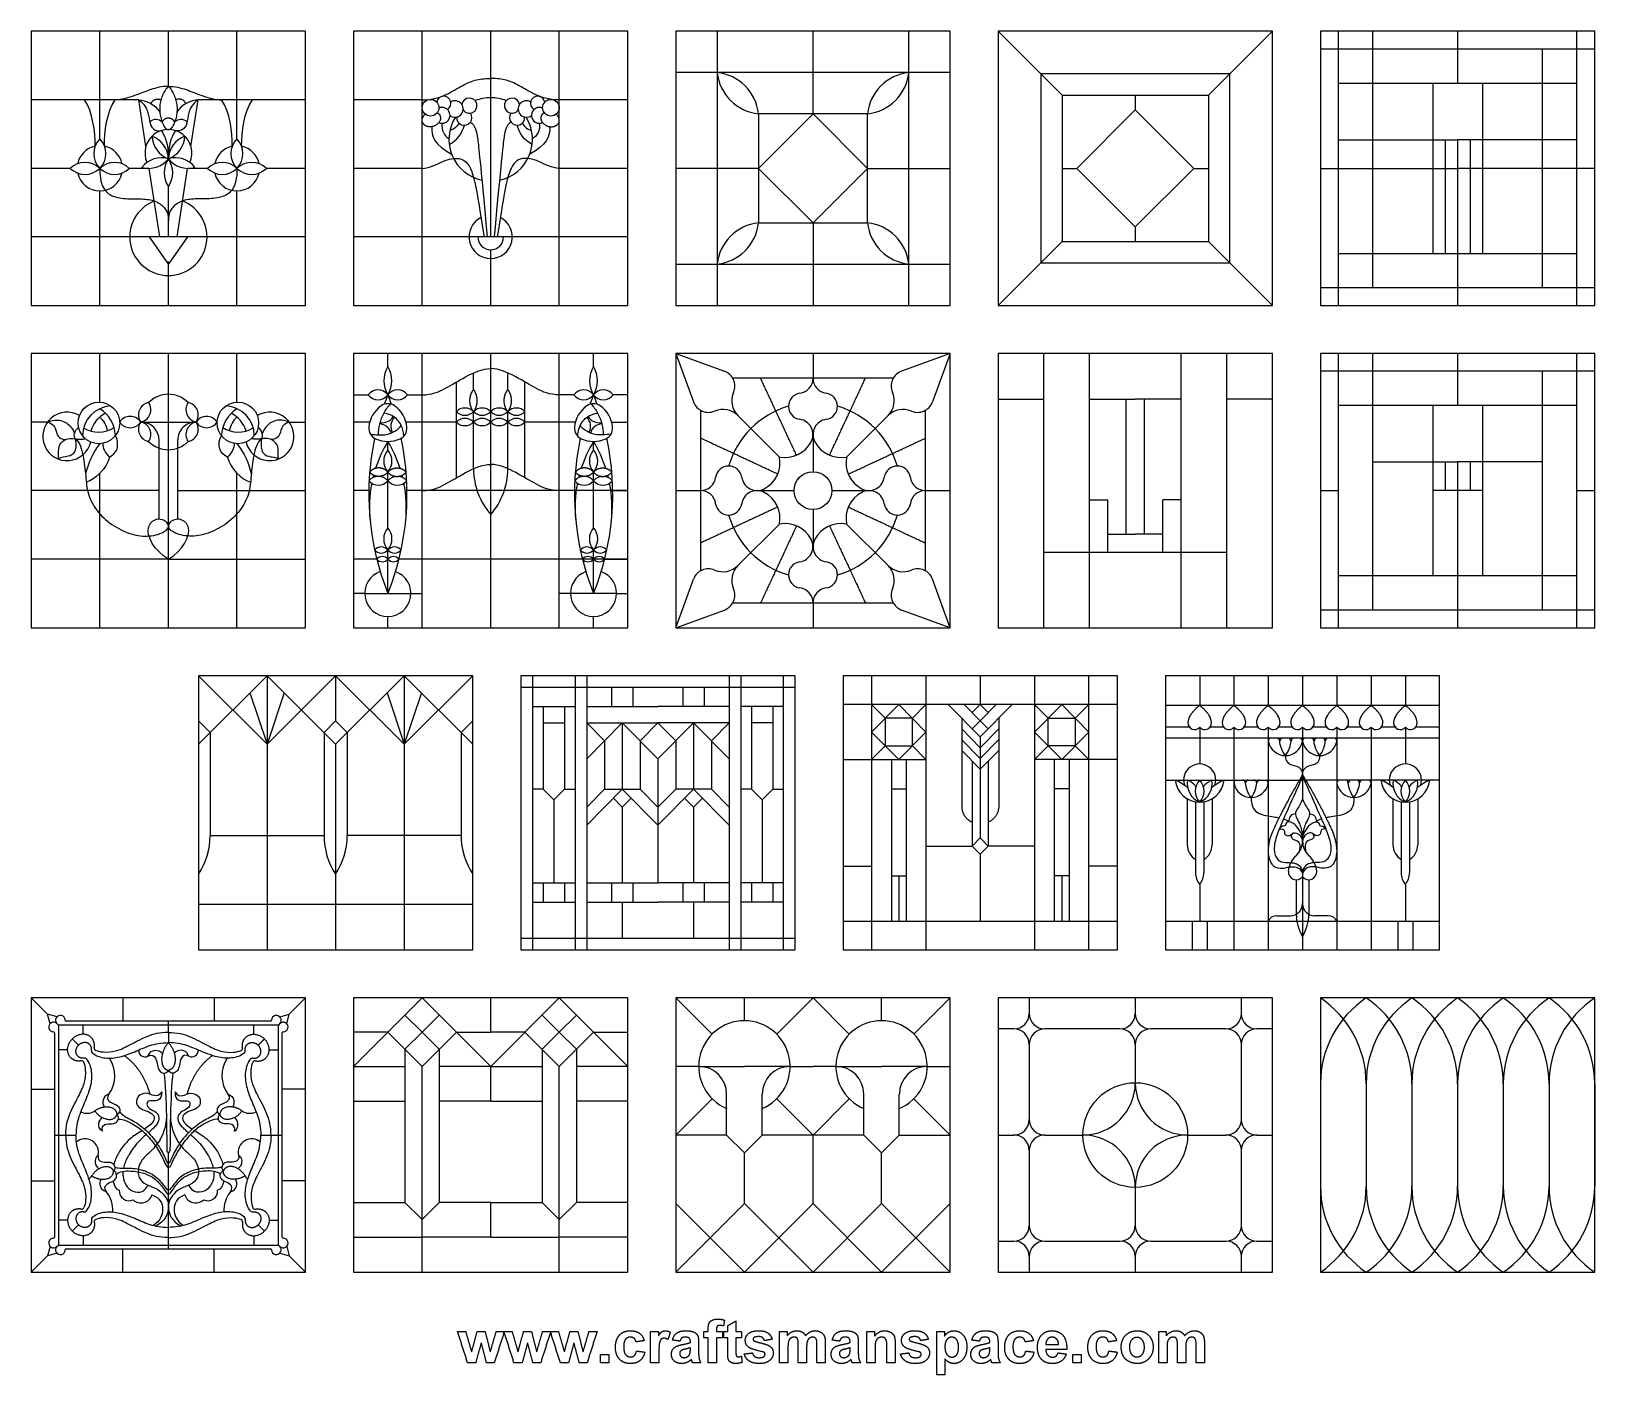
# Model space of a CAD drawing. Header units: millimetres. Extents: x -192 to 170, y -187 to 124.
import ezdxf

# ---------------------------------------------------------------- set-up
doc = ezdxf.new("R2010")
doc.units = ezdxf.units.MM
doc.header["$MEASUREMENT"] = 0
doc.layers.add('Layer 03', color=5, linetype='Continuous')

msp = doc.modelspace()

# ---------------------------------------------------------------- linework, layer by layer
at = {"layer": 'Layer 03'}
for p, q in [((-192.19, 123.73), (-192.19, 60.23)), ((-128.69, 123.73), (-192.19, 123.73)), ((-176.31, 98.81), (-176.31, 123.73)), ((-160.44, 110.97), (-160.44, 123.73)), ((-144.56, 98.81), (-144.56, 123.73)), ((-128.69, 60.23), (-128.69, 123.73)), ((-117.56, 123.73), (-117.56, 60.23)), ((-54.06, 123.73), (-117.56, 123.73)), ((-101.69, 60.23), (-101.69, 123.73)), ((-85.81, 76.1), (-85.81, 123.73)), ((-69.94, 60.23), (-69.94, 123.73)), ((-54.06, 60.23), (-54.06, 123.73)), ((-33.38, 123.73), (-33.38, 60.23)), ((11, 60.23), (11, 123.73)), ((110.44, 123.73), (110.44, 60.23)), ((118.38, 123.73), (118.38, 64.36)), ((165.68, 60.23), (165.68, 123.73)), ((169.81, 119.6), (106.31, 119.6)), ((157.74, 64.36), (157.74, 119.6)), ((20.56, 114.16), (-42.94, 114.16)), ((46.48, 108.93), (80.39, 108.93)), ((46.48, 108.93), (46.48, 75.02)), ((165.68, 111.66), (110.44, 111.66)), ((-167.31, 107.85), (-192.19, 107.85)), ((-128.69, 107.85), (-153.57, 107.85)), ((-101.69, 107.85), (-117.56, 107.85)), ((-54.06, 107.85), (-69.94, 107.85)), ((110.44, 98.62), (132.3, 98.62)), ((135.18, 98.62), (135.18, 72.29)), ((140.94, 98.62), (140.94, 72.29)), ((165.68, 98.62), (143.82, 98.62)), ((-183.15, 91.98), (-192.19, 91.98)), ((-164.97, 91.98), (-169.48, 91.98)), ((-151.4, 91.98), (-155.9, 91.98)), ((-128.69, 91.98), (-137.73, 91.98)), ((-101.69, 91.98), (-117.56, 91.98)), ((-54.06, 91.98), (-69.94, 91.98)), ((-160.44, 76.1), (-160.44, 87.75)), ((-176.31, 60.23), (-176.31, 86.74)), ((-144.56, 60.23), (-144.56, 86.74)), ((-128.69, 76.1), (-192.19, 76.1)), ((-54.06, 76.1), (-117.56, 76.1)), ((-85.81, 60.23), (-85.81, 73.12)), ((-160.44, 60.23), (-160.44, 70.38)), ((-42.94, 69.79), (20.56, 69.79)), ((110.44, 72.29), (165.68, 72.29)), ((106.31, 64.36), (169.81, 64.36)), ((-192.19, 60.23), (-128.69, 60.23)), ((-117.56, 60.23), (-54.06, 60.23)), ((-128.69, 49.1), (-192.19, 49.1)), ((-192.19, 49.1), (-192.19, -14.4)), ((-176.31, 37.83), (-176.31, 49.1)), ((-160.44, -14.4), (-160.44, 49.1)), ((-144.56, 37.83), (-144.56, 49.1)), ((-128.69, -14.4), (-128.69, 49.1)), ((-54.06, 49.1), (-117.56, 49.1)), ((-117.56, 49.1), (-117.56, -14.4)), ((-101.69, -14.4), (-101.69, 49.1)), ((-85.81, -14.4), (-85.81, 49.1)), ((-69.94, -14.4), (-69.94, 49.1)), ((-54.06, -14.4), (-54.06, 49.1)), ((110.44, 49.1), (110.44, -14.4)), ((118.38, 49.1), (118.38, -10.27)), ((165.68, -14.4), (165.68, 49.1)), ((169.81, 44.97), (106.31, 44.97)), ((157.74, -10.27), (157.74, 44.97)), ((61.32, 7.29), (61.32, 38.52)), ((65.55, 7.29), (65.55, 38.52)), ((165.68, 37.04), (110.44, 37.04)), ((-188.41, 33.23), (-192.19, 33.23)), ((-132.47, 33.23), (-128.69, 33.23)), ((-113.81, 33.23), (-117.56, 33.23)), ((-93.75, 33.23), (-105.44, 33.23)), ((-66.19, 33.23), (-77.88, 33.23)), ((-57.81, 33.23), (-54.06, 33.23)), ((118.38, 24), (132.3, 24)), ((135.18, 24), (135.18, 17.35)), ((140.94, 24), (140.94, 17.35)), ((157.74, 24), (143.82, 24)), ((-176.31, -14.4), (-176.31, 21.38)), ((-144.56, -14.4), (-144.56, 21.38)), ((-162.61, 17.35), (-192.19, 17.35)), ((-158.27, 17.35), (-128.69, 17.35)), ((-114.06, 17.35), (-117.56, 17.35)), ((-54.06, 17.35), (-105.19, 17.35)), ((-57.57, 17.35), (-54.06, 17.35)), ((143.82, 17.35), (132.3, 17.35)), ((-160.44, 1.48), (-192.19, 1.48)), ((-160.44, 1.48), (-128.69, 1.48)), ((-112.2, 1.48), (-117.56, 1.48)), ((-54.06, 1.48), (-107.05, 1.48)), ((-59.43, 1.48), (-54.06, 1.48)), ((110.44, -2.33), (165.68, -2.33)), ((106.31, -10.27), (169.81, -10.27)), ((-192.19, -14.4), (-128.69, -14.4)), ((-117.56, -14.4), (-54.06, -14.4)), ((-78.84, -25.52), (-78.84, -89.02)), ((-15.34, -25.52), (-78.84, -25.52)), ((-15.34, -28.25), (-78.84, -28.25)), ((-76.15, -25.52), (-76.15, -89.02)), ((-66.28, -25.52), (-66.28, -89.02)), ((-63.59, -25.52), (-63.59, -89.02)), ((-30.6, -25.52), (-30.6, -89.02)), ((-27.91, -25.52), (-27.91, -89.02)), ((-18.04, -89.02), (-18.04, -25.52)), ((-15.34, -89.02), (-15.34, -25.52)), ((59.28, -25.52), (-4.22, -25.52)), ((-4.22, -25.52), (-4.22, -89.02)), ((2.39, -25.52), (2.39, -89.02)), ((14.96, -25.52), (14.96, -89.02)), ((40.1, -25.52), (40.1, -89.02)), ((52.67, -89.02), (52.67, -25.52)), ((59.28, -89.02), (59.28, -25.52)), ((59.28, -32.21), (-4.22, -32.21)), ((23.83, -32.21), (27.53, -35.95)), ((31.23, -32.21), (27.53, -35.95)), ((-73.68, -32.68), (-73.68, -51.78)), ((-68.75, -32.68), (-68.75, -51.78)), ((-25.44, -32.68), (-25.44, -51.78)), ((-20.5, -32.68), (-20.5, -51.78)), ((23.25, -35.36), (23.25, -55.78)), ((31.81, -35.36), (31.81, -55.78)), ((23.25, -37.86), (27.53, -42.19)), ((31.81, -37.86), (27.53, -42.19)), ((23.21, -40.32), (27.53, -44.69)), ((23.25, -42.87), (27.53, -47.2)), ((31.85, -40.32), (27.53, -44.69)), ((31.81, -42.87), (27.53, -47.2)), ((-4.22, -44.93), (14.96, -44.93)), ((59.28, -44.93), (40.1, -44.93)), ((-4.22, -69.61), (2.39, -69.61)), ((59.28, -69.61), (52.67, -69.61)), ((78.34, -73.87), (78.34, -82.46)), ((125.97, -73.87), (125.97, -82.46)), ((-4.22, -82.34), (59.28, -82.34)), ((-78.84, -86.3), (-15.34, -86.3)), ((-78.84, -89.02), (-15.34, -89.02)), ((-4.22, -89.02), (59.28, -89.02)), ((-192.19, -100.15), (-192.19, -163.65)), ((-128.69, -100.15), (-192.19, -100.15)), ((-128.69, -163.65), (-128.69, -100.15)), ((-42.94, -100.15), (-34.55, -108.54)), ((-11.19, -100.15), (-19.58, -108.54)), ((-11.19, -100.15), (-2.8, -108.54)), ((20.56, -100.15), (12.17, -108.54)), ((38.88, -100.15), (38.88, -103.74)), ((87.99, -103.74), (87.99, -100.15)), ((106.31, -100.15), (106.31, -163.65)), ((169.81, -100.15), (106.31, -100.15)), ((169.81, -163.65), (169.81, -100.15)), ((-186.81, -108.24), (-186.81, -155.56)), ((-136.78, -105.52), (-184.1, -105.52)), ((-134.07, -155.56), (-134.07, -108.24)), ((35.28, -107.34), (31.68, -107.34)), ((59.83, -107.34), (42.48, -107.34)), ((84.39, -107.34), (67.03, -107.34)), ((95.18, -107.34), (91.58, -107.34)), ((-105.66, -112.05), (-105.66, -147.53)), ((-97.72, -112.05), (-97.72, -147.53)), ((-73.91, -112.05), (-73.91, -147.53)), ((-65.97, -112.05), (-65.97, -147.53)), ((38.88, -110.94), (38.88, -128.3)), ((87.99, -128.3), (87.99, -110.94)), ((-37.6, -116.02), (-42.94, -116.02)), ((-16.53, -116.02), (-11.19, -116.02)), ((-5.85, -116.02), (-11.19, -116.02)), ((15.22, -116.02), (20.56, -116.02)), ((-19.58, -123.5), (-11.19, -131.9)), ((-186.81, -131.9), (-181.84, -131.9)), ((-139.04, -131.9), (-134.07, -131.9)), ((-31.18, -131.9), (-42.94, -131.9)), ((-11.19, -131.9), (-22.96, -131.9)), ((0.57, -131.9), (-11.19, -131.9)), ((8.79, -131.9), (20.56, -131.9)), ((38.88, -135.49), (38.88, -152.85)), ((87.99, -152.85), (87.99, -135.49)), ((-160.44, -158.27), (-160.44, -145.62)), ((-184.1, -158.27), (-136.78, -158.27)), ((31.68, -156.45), (35.28, -156.45)), ((42.48, -156.45), (59.83, -156.45)), ((67.03, -156.45), (84.39, -156.45)), ((91.58, -156.45), (95.18, -156.45)), ((38.88, -160.05), (38.88, -163.65)), ((87.99, -163.65), (87.99, -160.05)), ((-192.19, -163.65), (-128.69, -163.65)), ((106.31, -163.65), (169.81, -163.65))]:
    msp.add_line(p, q, dxfattribs=at)
for points in [[(20.56, 60.23), (20.56, 123.73), (-42.94, 123.73), (-42.94, 60.23)], [(95.18, 60.23), (95.18, 123.73), (31.68, 123.73), (31.68, 60.23)], [(169.81, 60.23), (169.81, 123.73), (106.31, 123.73), (106.31, 60.23)], [(85.32, 70.09), (85.32, 113.86), (41.55, 113.86), (41.55, 70.09)], [(-23.81, 91.98), (-11.19, 104.6), (1.43, 91.98), (-11.19, 79.35)], [(1.43, 79.35), (1.43, 104.6), (-23.81, 104.6), (-23.81, 79.35)], [(20.56, -14.4), (20.56, 49.1), (-42.94, 49.1), (-42.94, -14.4)], [(95.18, -14.4), (95.18, 49.1), (31.68, 49.1), (31.68, -14.4)], [(169.81, -14.4), (169.81, 49.1), (106.31, 49.1), (106.31, -14.4)], [(-89.97, -89.02), (-89.97, -25.52), (-153.47, -25.52), (-153.47, -89.02)], [(70.4, -89.02), (133.9, -89.02), (133.9, -25.52), (70.4, -25.52)], [(8.67, -44.93), (14.96, -38.57), (8.67, -32.21), (2.39, -38.57)], [(46.39, -44.93), (40.1, -38.57), (46.39, -32.21), (52.67, -38.57)], [(5.53, -35.39), (5.53, -41.75), (11.82, -41.75), (11.82, -35.39)], [(49.53, -35.39), (49.53, -41.75), (43.25, -41.75), (43.24, -35.39)], [(-54.06, -163.65), (-54.06, -100.15), (-117.56, -100.15), (-117.56, -163.65)], [(20.56, -163.65), (20.56, -100.15), (-42.94, -100.15), (-42.94, -163.65)], [(95.18, -163.65), (95.18, -100.15), (31.68, -100.15), (31.68, -163.65)], [(-134.97, -157.37), (-134.97, -106.43), (-185.91, -106.43), (-185.91, -157.37)]]:
    msp.add_lwpolyline(points, close=True, dxfattribs=at)
for points in [[(-11.19, 104.6), (-11.19, 123.73)], [(31.68, 123.73), (41.55, 113.86)], [(85.32, 113.86), (95.18, 123.73)], [(138.06, 123.73), (138.06, 111.66)], [(46.48, 108.93), (41.55, 113.86)], [(80.39, 108.93), (85.32, 113.86)], [(63.43, 108.93), (63.43, 105.54)], [(80.39, 108.93), (80.39, 75.02)], [(132.3, 111.66), (132.3, 72.29)], [(143.82, 111.66), (143.82, 72.29)], [(-165.65, 97.04), (-167.31, 107.85)], [(-155.22, 97.04), (-153.57, 107.85)], [(49.87, 91.98), (63.43, 105.54)], [(77, 91.98), (63.43, 105.54)], [(132.3, 98.62), (138.06, 98.62)], [(143.82, 98.62), (138.06, 98.62)], [(138.06, 98.62), (138.06, 60.23)], [(-162.44, 76.1), (-164.88, 91.98)], [(-158.43, 76.1), (-156, 91.98)], [(-23.81, 91.98), (-42.94, 91.98)], [(1.43, 91.98), (20.56, 91.98)], [(46.48, 91.98), (49.87, 91.98)], [(49.87, 91.98), (63.43, 78.41)], [(77, 91.98), (63.43, 78.41)], [(77, 91.98), (80.39, 91.98)], [(106.31, 91.98), (138.06, 91.98)], [(169.81, 91.98), (138.06, 91.98)], [(-164.91, 76.1), (-160.44, 69.72)], [(-160.44, 69.72), (-155.97, 76.1)], [(-11.19, 79.35), (-11.19, 60.23)], [(63.43, 78.41), (63.43, 75.02)], [(41.55, 70.09), (46.48, 75.02)], [(46.48, 75.02), (80.39, 75.02)], [(85.32, 70.09), (80.39, 75.02)], [(41.55, 70.09), (31.68, 60.23)], [(85.32, 70.09), (95.18, 60.23)], [(-109.63, 46.07), (-109.63, 49.1)], [(-62, 46.07), (-62, 49.1)], [(-42.94, 49.1), (-31.71, 45.02)], [(-42.94, 49.1), (-38.85, 37.87)], [(-11.19, 49.1), (-11.19, 43.38)], [(20.56, 49.1), (9.33, 45.02)], [(20.56, 49.1), (16.47, 37.87)], [(42.27, -14.4), (42.27, 49.1)], [(52.85, -14.4), (52.85, 49.1)], [(74.02, -14.4), (74.02, 49.1)], [(84.6, -14.4), (84.6, 49.1)], [(138.06, 49.1), (138.06, 37.04)], [(-89.78, 40.73), (-89.78, 44.59)], [(-81.85, 40.73), (-81.85, 44.59)], [(-93.75, 20.32), (-93.75, 42.5)], [(-77.88, 20.32), (-77.88, 42.5)], [(7.4, 43.38), (-29.78, 43.38)], [(-117.56, 39.53), (-114.17, 39.53)], [(-105.09, 39.53), (-101.69, 39.53)], [(-66.54, 39.53), (-69.94, 39.53)], [(-54.06, 39.53), (-57.46, 39.53)], [(31.68, 38.52), (42.27, 38.52)], [(52.85, 38.52), (63.43, 38.52)], [(74.02, 38.52), (63.43, 38.52)], [(95.18, 38.52), (84.6, 38.52)], [(132.3, 37.04), (132.3, -2.33)], [(143.82, 37.04), (143.82, -2.33)], [(-166.86, 33.23), (-154.02, 33.23)], [(-89.78, 22.41), (-89.78, 35.63)], [(-81.85, 22.41), (-81.85, 35.63)], [(-37.22, 35.94), (-37.22, -1.24)], [(-28.56, 34.72), (-18.95, 25.11)], [(6.18, 34.72), (-3.43, 25.11)], [(14.84, -1.24), (14.84, 35.94)], [(-162.61, 10.71), (-162.61, 29.07)], [(-158.27, 10.71), (-158.27, 29.07)], [(-11.19, 30.32), (-11.19, 21.73)], [(-109.63, 26.79), (-109.63, 28.73)], [(-62, 26.79), (-62, 28.73)], [(132.3, 24), (138.06, 24)], [(138.06, 24), (138.06, -14.4)], [(143.82, 24), (138.06, 24)], [(-109.63, 8.75), (-109.63, 21.62)], [(-62, 8.75), (-62, 21.62)], [(-42.94, 17.35), (-37.22, 17.35)], [(-24.16, 17.35), (-15.57, 17.35)], [(-6.81, 17.35), (1.78, 17.35)], [(14.84, 17.35), (20.56, 17.35)], [(52.85, 15.18), (57.08, 15.18)], [(57.08, 3.06), (57.08, 15.18)], [(69.78, 3.06), (69.78, 15.18)], [(74.02, 15.18), (69.78, 15.18)], [(106.31, 17.35), (110.44, 17.35)], [(165.68, 17.35), (169.81, 17.35)], [(-11.19, 12.97), (-11.19, 4.39)], [(-18.95, 9.59), (-28.56, -0.02)], [(-3.43, 9.59), (6.18, -0.02)], [(57.08, 7.29), (63.43, 7.29)], [(69.78, 7.29), (63.43, 7.29)], [(-109.63, -6.46), (-109.63, 3.58)], [(-62, -6.46), (-62, 3.58)], [(42.27, 3.06), (84.6, 3.06)], [(-42.94, -14.4), (-38.85, -3.17)], [(20.56, -14.4), (16.47, -3.17)], [(-114.97, -6.46), (-117.56, -6.46)], [(-114.97, -6.46), (-104.28, -6.46)], [(-104.28, -6.46), (-101.69, -6.46)], [(-67.35, -6.46), (-69.94, -6.46)], [(-56.66, -6.46), (-67.35, -6.46)], [(-56.66, -6.46), (-54.06, -6.46)], [(-42.94, -14.4), (-31.71, -10.31)], [(-29.78, -8.68), (7.4, -8.68)], [(-11.19, -8.68), (-11.19, -14.4)], [(20.56, -14.4), (9.33, -10.31)], [(-109.63, -14.4), (-109.63, -11.8)], [(-62, -14.4), (-62, -11.8)], [(-153.47, -25.52), (-137.59, -41.4)], [(-137.59, -25.52), (-153.47, -41.4)], [(-137.59, -25.52), (-137.59, -89.02)], [(-137.59, -25.52), (-121.72, -41.4)], [(-121.72, -25.52), (-137.59, -41.4)], [(-121.72, -25.52), (-105.84, -41.4)], [(-105.84, -25.52), (-121.72, -41.4)], [(-121.72, -25.52), (-121.72, -36.01)], [(-105.84, -25.52), (-89.97, -41.4)], [(-89.97, -25.52), (-105.84, -41.4)], [(-105.84, -25.52), (-105.84, -89.02)], [(-57.81, -28.25), (-57.81, -32.68)], [(-52.87, -28.25), (-52.87, -32.68)], [(-41.32, -28.25), (-41.32, -32.68)], [(-36.38, -28.25), (-36.38, -32.68)], [(27.53, -25.52), (27.53, -32.21)], [(78.34, -25.52), (78.34, -32.44)], [(86.28, -25.52), (86.28, -32.44)], [(94.22, -25.52), (94.22, -32.44)], [(102.15, -25.52), (102.15, -32.44)], [(110.09, -25.52), (110.09, -32.44)], [(118.03, -25.52), (118.03, -32.44)], [(125.97, -25.52), (125.97, -32.44)], [(-141.56, -29.49), (-137.59, -41.4)], [(-133.62, -29.49), (-137.59, -41.4)], [(-109.81, -29.49), (-105.84, -41.4)], [(-101.87, -29.49), (-105.84, -41.4)], [(2.39, -32.21), (5.53, -35.39)], [(11.82, -35.39), (14.96, -32.21)], [(20.14, -32.21), (27.53, -39.69)], [(27.53, -32.21), (25.68, -34.08)], [(27.53, -32.21), (29.38, -34.08)], [(34.92, -32.21), (27.53, -39.69)], [(43.24, -35.39), (40.1, -32.21)], [(52.67, -32.21), (49.53, -35.39)], [(133.9, -32.44), (70.4, -32.44)], [(-150.77, -38.7), (-153.47, -36.01)], [(-124.41, -38.7), (-121.72, -36.01)], [(-119.02, -38.7), (-121.72, -36.01)], [(-92.66, -38.7), (-89.97, -36.01)], [(-76.15, -32.68), (-66.28, -32.68)], [(-63.59, -32.68), (-47.09, -32.68)], [(-30.6, -32.68), (-47.09, -32.68)], [(-18.04, -32.68), (-27.91, -32.68)], [(27.53, -35.95), (25.68, -37.82)], [(27.53, -35.95), (29.38, -37.82)], [(-150.77, -38.7), (-150.77, -62.56)], [(-124.41, -38.7), (-124.41, -62.56)], [(-119.02, -38.7), (-119.02, -62.56)], [(-92.66, -38.7), (-92.66, -62.56)], [(-73.68, -36.46), (-68.75, -36.46)], [(-63.59, -36.46), (-59.46, -40.63)], [(-55.34, -36.46), (-63.59, -44.8)], [(-63.59, -36.46), (-47.09, -36.46)], [(-55.34, -36.46), (-55.34, -51.78)], [(-55.34, -36.46), (-47.09, -44.8)], [(-47.09, -36.46), (-51.22, -40.63)], [(-30.6, -36.46), (-47.09, -36.46)], [(-47.09, -36.46), (-42.97, -40.63)], [(-38.85, -36.46), (-47.09, -44.8)], [(-38.85, -36.46), (-38.85, -51.78)], [(-38.85, -36.46), (-30.6, -44.8)], [(-30.6, -36.46), (-34.72, -40.63)], [(-20.5, -36.46), (-25.44, -36.46)], [(27.53, -39.69), (27.53, -63.1)], [(75.99, -37.46), (70.4, -37.46)], [(78.34, -37.46), (78.34, -45.96)], [(83.93, -37.46), (80.69, -37.46)], [(86.28, -37.46), (86.28, -89.02)], [(91.86, -37.46), (88.63, -37.46)], [(94.22, -37.46), (94.22, -89.02)], [(99.8, -37.46), (96.57, -37.46)], [(102.15, -37.46), (102.15, -54.07)], [(107.74, -37.46), (104.51, -37.46)], [(110.09, -37.46), (110.09, -89.02)], [(115.68, -37.46), (112.44, -37.46)], [(118.03, -37.46), (118.03, -89.02)], [(123.61, -37.46), (120.38, -37.46)], [(125.97, -37.46), (125.97, -45.96)], [(133.9, -37.46), (128.32, -37.46)], [(-121.72, -41.4), (-121.72, -89.02)], [(-59.46, -40.63), (-59.46, -51.78)], [(-51.22, -40.63), (-51.22, -51.78)], [(-42.97, -40.63), (-42.97, -51.78)], [(-34.72, -40.63), (-34.72, -51.78)], [(2.39, -44.93), (5.53, -41.75)], [(11.82, -41.75), (14.96, -44.93)], [(43.25, -41.75), (40.1, -44.93)], [(52.67, -44.93), (49.53, -41.75)], [(133.9, -40), (70.4, -40)], [(-47.09, -44.8), (-47.09, -73.51)], [(6.95, -44.93), (6.95, -82.34)], [(10.39, -44.93), (10.39, -82.34)], [(25.68, -45.33), (25.68, -64.97)], [(29.38, -45.33), (29.38, -64.97)], [(44.67, -44.93), (44.67, -82.34)], [(48.11, -44.93), (48.11, -82.34)], [(70.4, -49.69), (102.15, -49.69)], [(133.9, -49.69), (102.15, -49.69)], [(-73.68, -51.78), (-76.15, -51.78)], [(-73.68, -51.78), (-71.22, -54.27)], [(-68.75, -51.78), (-71.22, -54.27)], [(-71.22, -54.27), (-71.22, -73.51)], [(-68.75, -51.78), (-66.28, -51.78)], [(-55.34, -51.78), (-63.59, -60.12)], [(-59.46, -51.78), (-63.59, -55.95)], [(-59.46, -51.78), (-51.22, -51.78)], [(-57.4, -53.86), (-55.34, -55.95)], [(-55.34, -51.78), (-47.09, -60.12)], [(-53.28, -53.86), (-55.34, -55.95)], [(-51.22, -51.78), (-47.09, -55.95)], [(-38.85, -51.78), (-47.09, -60.12)], [(-42.97, -51.78), (-47.09, -55.95)], [(-34.72, -51.78), (-42.97, -51.78)], [(-40.91, -53.86), (-38.85, -55.95)], [(-38.85, -51.78), (-30.6, -60.12)], [(-36.79, -53.86), (-38.85, -55.95)], [(-34.72, -51.78), (-30.6, -55.95)], [(-25.44, -51.78), (-27.91, -51.78)], [(-25.44, -51.78), (-22.97, -54.27)], [(-20.5, -51.78), (-22.97, -54.27)], [(-22.97, -54.27), (-22.97, -73.51)], [(-20.5, -51.78), (-18.04, -51.78)], [(6.95, -51.71), (10.39, -51.71)], [(48.11, -51.71), (44.67, -51.71)], [(75.47, -54.05), (75.47, -64.69)], [(81.22, -54.05), (81.22, -64.69)], [(123.09, -54.05), (123.09, -64.69)], [(128.84, -54.05), (128.84, -64.69)], [(-55.34, -55.95), (-55.34, -73.51)], [(-38.85, -55.95), (-38.85, -73.51)], [(77.38, -54.74), (77.38, -71.17)], [(79.3, -54.74), (79.3, -71.17)], [(125.01, -54.74), (125.01, -71.17)], [(126.92, -54.74), (126.92, -71.17)], [(-150.77, -62.56), (-124.41, -62.56)], [(-92.66, -62.56), (-119.02, -62.56)], [(14.96, -64.97), (25.68, -64.97)], [(25.68, -64.97), (27.53, -63.1)], [(25.68, -64.97), (27.53, -66.84)], [(29.38, -64.97), (27.53, -63.1)], [(29.38, -64.97), (27.53, -66.84)], [(40.1, -64.97), (29.38, -64.97)], [(102.15, -62.61), (102.15, -63.81)], [(27.53, -66.84), (27.53, -82.34)], [(6.95, -71.86), (10.39, -71.86)], [(8.67, -71.86), (8.67, -82.34)], [(48.11, -71.86), (44.67, -71.86)], [(46.39, -71.86), (46.39, -82.34)], [(102.15, -71.27), (102.15, -89.02)], [(-76.15, -73.51), (-66.28, -73.51)], [(-73.68, -73.51), (-73.68, -77.95)], [(-68.75, -73.51), (-68.75, -77.95)], [(-63.59, -73.51), (-47.09, -73.51)], [(-57.81, -73.51), (-57.81, -77.95)], [(-52.87, -73.51), (-52.87, -77.95)], [(-30.6, -73.51), (-47.09, -73.51)], [(-41.32, -73.51), (-41.32, -77.95)], [(-36.38, -73.51), (-36.38, -77.95)], [(-18.04, -73.51), (-27.91, -73.51)], [(-25.44, -73.51), (-25.44, -77.95)], [(-20.5, -73.51), (-20.5, -77.95)], [(100.7, -72.8), (100.7, -80.65)], [(103.61, -72.8), (103.61, -80.65)], [(-153.47, -78.44), (-89.97, -78.44)], [(-76.15, -77.95), (-66.28, -77.95)], [(-63.59, -77.95), (-47.09, -77.95)], [(-55.34, -77.95), (-55.34, -86.3)], [(-30.6, -77.95), (-47.09, -77.95)], [(-38.85, -77.95), (-38.85, -86.3)], [(-18.04, -77.95), (-27.91, -77.95)], [(133.9, -82.46), (70.4, -82.46)], [(76.59, -82.46), (76.59, -89.02)], [(80.09, -82.46), (80.09, -89.02)], [(96.21, -81.1), (99.37, -81.1)], [(108.09, -81.1), (104.94, -81.1)], [(124.22, -82.46), (124.22, -89.02)], [(127.71, -82.46), (127.71, -89.02)], [(-192.19, -100.15), (-188.42, -103.91)], [(-171.02, -100.15), (-171.02, -105.52)], [(-149.85, -100.15), (-149.85, -105.52)], [(-128.69, -100.15), (-132.45, -103.91)], [(-101.69, -100.15), (-117.56, -116.02)], [(-101.69, -100.15), (-85.81, -116.02)], [(-69.94, -100.15), (-85.81, -116.02)], [(-85.81, -108.08), (-85.81, -100.15)], [(-69.94, -100.15), (-54.06, -116.02)], [(-27.07, -105.44), (-27.07, -100.15)], [(4.68, -105.44), (4.68, -100.15)], [(38.88, -100.15), (38.88, -103.74)], [(63.43, -100.15), (63.43, -103.74)], [(-187.83, -106.11), (-188.42, -103.91)], [(-186.23, -104.5), (-188.42, -103.91)], [(-134.65, -104.5), (-132.45, -103.91)], [(-133.04, -106.11), (-132.45, -103.91)], [(-101.69, -108.08), (-105.66, -104.11)], [(-101.69, -108.08), (-97.72, -104.11)], [(-69.94, -108.08), (-73.91, -104.11)], [(-69.94, -108.08), (-65.97, -104.11)], [(-186.24, -106.1), (-185.91, -106.43)], [(-186.24, -106.1), (-185.91, -106.43)], [(-134.64, -106.1), (-134.97, -106.43)], [(-134.64, -106.1), (-134.97, -106.43)], [(-109.63, -108.08), (-117.56, -108.08)], [(-109.63, -108.08), (-101.69, -116.02)], [(-105.66, -112.05), (-101.69, -108.08)], [(-97.72, -112.05), (-101.69, -108.08)], [(-93.75, -108.08), (-101.69, -116.02)], [(-93.75, -108.08), (-85.81, -108.08)], [(-77.88, -108.08), (-85.81, -108.08)], [(-77.88, -108.08), (-69.94, -116.02)], [(-73.91, -112.05), (-69.94, -108.08)], [(-65.97, -112.05), (-69.94, -108.08)], [(-62, -108.08), (-69.94, -116.02)], [(-62, -108.08), (-54.06, -108.08)], [(63.43, -110.94), (63.43, -119.78)], [(-117.56, -116.02), (-105.66, -116.02)], [(-101.69, -163.65), (-101.69, -116.02)], [(-85.81, -116.02), (-97.72, -116.02)], [(-85.81, -116.02), (-73.91, -116.02)], [(-85.81, -124.08), (-85.81, -116.02)], [(-69.94, -163.65), (-69.94, -116.02)], [(-54.06, -116.02), (-65.97, -116.02)], [(-37.6, -116.02), (-27.07, -116.02)], [(-16.53, -116.02), (-27.07, -116.02)], [(-5.85, -116.02), (4.68, -116.02)], [(15.22, -116.02), (4.68, -116.02)], [(-192.19, -121.31), (-186.81, -121.31)], [(-128.69, -121.31), (-134.07, -121.31)], [(-31.18, -131.9), (-31.18, -122.44)], [(-22.96, -131.9), (-22.96, -122.44)], [(0.57, -131.9), (0.57, -122.44)], [(8.79, -131.9), (8.79, -122.44)], [(116.89, -120.01), (116.89, -143.78)], [(127.47, -120.01), (127.47, -143.78)], [(138.06, -120.01), (138.06, -143.78)], [(148.64, -120.01), (148.64, -143.78)], [(159.22, -120.01), (159.22, -143.78)], [(169.81, -120.01), (169.81, -143.78)], [(-117.56, -124.08), (-105.66, -124.08)], [(-85.81, -124.08), (-97.72, -124.08)], [(-85.81, -124.08), (-73.91, -124.08)], [(-54.06, -124.08), (-65.97, -124.08)], [(-42.94, -131.9), (-34.55, -123.5)], [(-11.19, -131.9), (-2.8, -123.5)], [(20.56, -131.9), (12.17, -123.5)], [(-31.18, -131.9), (-27.07, -136.01)], [(-22.96, -131.9), (-27.07, -136.01)], [(-11.19, -147.77), (-11.19, -131.9)], [(0.57, -131.9), (4.68, -136.01)], [(8.79, -131.9), (4.68, -136.01)], [(31.68, -131.9), (35.28, -131.9)], [(42.48, -131.9), (51.31, -131.9)], [(75.55, -131.9), (84.39, -131.9)], [(91.58, -131.9), (95.18, -131.9)], [(-160.44, -145.62), (-160.44, -138.51), (-160.44, -135.94)], [(-27.07, -147.77), (-27.07, -136.01)], [(4.68, -147.77), (4.68, -136.01)], [(-192.19, -142.48), (-186.81, -142.48)], [(-128.69, -142.48), (-134.07, -142.48)], [(63.43, -144.02), (63.43, -152.85)], [(-117.56, -147.53), (-105.66, -147.53)], [(-105.66, -147.53), (-101.69, -151.5)], [(-97.72, -147.53), (-101.69, -151.5)], [(-85.81, -147.53), (-97.72, -147.53)], [(-85.81, -147.53), (-73.91, -147.53)], [(-85.81, -155.59), (-85.81, -147.53)], [(-73.91, -147.53), (-69.94, -151.5)], [(-65.97, -147.53), (-69.94, -151.5)], [(-54.06, -147.53), (-65.97, -147.53)], [(-42.94, -163.65), (-27.07, -147.77), (-11.19, -163.65)], [(-27.07, -163.65), (-42.94, -147.77)], [(-27.07, -163.65), (-11.19, -147.77)], [(4.68, -163.65), (-11.19, -147.77)], [(20.56, -163.65), (4.68, -147.77), (-11.19, -163.65)], [(4.68, -163.65), (20.56, -147.77)], [(-182.69, -154.14), (-181.23, -152.69)], [(-138.19, -154.14), (-139.65, -152.69)], [(-117.56, -155.59), (-101.69, -155.59)], [(-85.81, -155.59), (-101.69, -155.59)], [(-85.81, -155.59), (-69.94, -155.59)], [(-54.06, -155.59), (-69.94, -155.59)], [(-187.83, -157.68), (-188.42, -159.88)], [(-186.24, -157.69), (-185.91, -157.37)], [(-186.24, -157.69), (-185.91, -157.37)], [(-171.02, -163.65), (-171.02, -158.27)], [(-149.85, -163.65), (-149.85, -158.27)], [(-134.64, -157.69), (-134.97, -157.37)], [(-134.64, -157.69), (-134.97, -157.37)], [(-133.04, -157.68), (-132.45, -159.88)], [(-192.19, -163.65), (-188.42, -159.88)], [(-186.23, -159.29), (-188.42, -159.88)], [(-134.65, -159.29), (-132.45, -159.88)], [(-128.69, -163.65), (-132.45, -159.88)], [(63.43, -160.05), (63.43, -163.65)]]:
    msp.add_lwpolyline(points, dxfattribs=at)
for centre, radius in [((-99.75, 106.03), 1.93), ((-71.87, 106.03), 1.93), ((-176.53, 33.02), 4.81), ((-144.35, 33.02), 4.81), ((-11.19, 17.35), 4.38), ((63.43, -131.9), 12.12)]:
    msp.add_circle(centre, radius, dxfattribs=at)
for centre, radius, start, end in [((-22.66, 115.32), 10.78, 186.1425, 263.8575), ((-34.53, 103.45), 10.78, 6.1425, 83.8575), ((12.15, 103.45), 10.78, 96.1425, 173.8575), ((0.28, 115.32), 10.78, 276.1425, 353.8575), ((-96.68, 107.03), 1.67, 301.0939, 169.7573), ((-74.94, 107.03), 1.67, 10.2427, 238.9061), ((-97.07, 104.25), 1.84, 245.8577, 114.1637), ((-94.09, 105.72), 1.9, 233.0331, 120.4218), ((-90.74, 106.51), 1.76, 213.691, 173.0452), ((-85.81, 98.67), 9.67, 90, 111.7144), ((-85.81, 98.67), 9.67, 68.2856, 90), ((-80.89, 106.51), 1.76, 6.9548, 326.309), ((-77.54, 105.72), 1.9, 59.5782, 306.9669), ((-74.56, 104.25), 1.84, 65.8363, 294.1423), ((-163.34, 101.29), 2, 42.4844, 135.5045), ((-157.54, 101.29), 2, 44.4955, 137.5156), ((-85.81, 98.67), 9.67, 147.761, 257.8414), ((-91.91, 103.72), 1.76, 174.9983, 36.7766), ((-85.81, 98.67), 9.67, 282.1586, 32.239), ((-79.71, 103.72), 1.76, 143.2234, 5.0017), ((-172.83, 95.39), 4.88, 135.5656, 224.4344), ((-179.8, 95.39), 4.88, 315.5656, 44.4344), ((-160.44, 95.55), 5.43, 336.0981, 203.9019), ((-166.17, 94.03), 5.73, 1.7207, 70.2793), ((-158.5, 99.6), 5.73, 181.7207, 250.2793), ((-162.37, 99.6), 5.73, 289.7207, 358.2793), ((-154.71, 94.03), 5.73, 109.7207, 178.2793), ((-141.08, 95.39), 4.88, 135.5656, 224.4344), ((-148.05, 95.39), 4.88, 315.5656, 44.4344), ((-176.31, 91.98), 5.24, 101.976, 168.024), ((-176.31, 91.98), 5.24, 11.976, 78.024), ((-162.04, 88.7), 5.73, 73.7207, 142.2793), ((-164.97, 97.71), 5.73, 253.7207, 322.2793), ((-155.7, 90.97), 5.73, 145.7207, 214.2793), ((-158.83, 88.7), 5.73, 37.7207, 106.2793), ((-155.9, 97.71), 5.73, 217.7207, 286.2793), ((-165.17, 90.97), 5.73, 325.7207, 34.2793), ((-144.56, 91.98), 5.24, 101.976, 168.024), ((-144.56, 91.98), 5.24, 11.976, 78.024), ((-179.73, 88.49), 4.88, 45.5656, 134.4344), ((-179.73, 95.46), 4.88, 225.5656, 314.4344), ((-176.31, 91.98), 5.24, 191.976, 348.024), ((-172.9, 88.49), 4.88, 45.5656, 134.4344), ((-172.9, 95.46), 4.88, 225.5656, 314.4344), ((-147.98, 88.49), 4.88, 45.5656, 134.4344), ((-147.98, 95.46), 4.88, 225.5656, 314.4344), ((-144.56, 91.98), 5.24, 191.976, 348.024), ((-141.15, 88.49), 4.88, 45.5656, 134.4344), ((-141.15, 95.46), 4.88, 225.5656, 314.4344), ((-160.44, 76.1), 8.94, 111.5177, 68.4823), ((-85.81, 76.1), 5.01, 116.4017, 270), ((-85.81, 76.1), 5.01, 270, 63.5983), ((-85.81, 76.1), 2.98, 180, 270), ((-85.81, 76.1), 2.98, 270, 360), ((-34.53, 80.51), 10.78, 276.1425, 353.8575), ((-22.66, 68.64), 10.78, 96.1425, 173.8575), ((0.28, 68.64), 10.78, 6.1425, 83.8575), ((12.15, 80.51), 10.78, 186.1425, 263.8575), ((-104.31, 42.8), 6.24, 148.4219, 211.5781), ((-114.95, 42.8), 6.24, 328.4219, 31.5781), ((-56.68, 42.8), 6.24, 148.4219, 211.5781), ((-67.32, 42.8), 6.24, 328.4219, 31.5781), ((-32.96, 41.57), 3.66, 336.7296, 70), ((10.58, 41.57), 3.66, 110, 203.2704), ((-111.9, 37.84), 2.83, 36.696, 143.304), ((-107.36, 37.84), 2.83, 36.696, 143.304), ((-64.27, 37.84), 2.83, 36.696, 143.304), ((-59.73, 37.84), 2.83, 36.696, 143.304), ((-25.1, 38.19), 4.9, 156.7295, 225), ((-13.82, 36.88), 3.05, 97.7914, 261.7857), ((-14.71, 43.38), 3.52, 277.7914, 0), ((-7.67, 43.38), 3.52, 180, 262.2086), ((-8.56, 36.88), 3.05, 278.2143, 82.2086), ((2.72, 38.19), 4.9, 315, 23.2705), ((-173.43, 30.09), 6.87, 92.6911, 180.4856), ((-180.46, 29.77), 7.75, 2.4078, 57.6914), ((-164.46, 34.88), 2.91, 100.9364, 214.5093), ((-167.41, 36.08), 2.91, 280.9364, 34.5093), ((-160.44, 33.23), 6.42, 90, 135.4454), ((-160.44, 33.23), 6.42, 44.5546, 90), ((-153.47, 36.08), 2.91, 145.4907, 259.0636), ((-156.42, 34.88), 2.91, 325.4907, 79.0636), ((-140.42, 29.77), 7.75, 122.3086, 177.5922), ((-147.44, 30.09), 6.87, 359.5144, 87.3089), ((-111.9, 41.23), 2.83, 216.696, 323.304), ((-107.24, 31.41), 6.82, 125.4096, 174.5903), ((-109.63, 34.77), 2.7, 54.5903, 125.4096), ((-52.25, 16.54), 61.81, 158.1572, 160.3355), ((-167, 16.54), 61.81, 19.6645, 21.8428), ((-107.36, 41.23), 2.83, 216.696, 323.304), ((-112.01, 31.41), 6.82, 5.4097, 54.5901), ((-91.77, 33.73), 2.74, 43.7644, 136.2356), ((-87.8, 33.73), 2.74, 43.7644, 136.2356), ((-83.83, 33.73), 2.74, 43.7644, 136.2356), ((-79.86, 33.73), 2.74, 43.7644, 136.2356), ((-64.27, 41.23), 2.83, 216.696, 323.304), ((-59.62, 31.41), 6.82, 125.4099, 174.5903), ((-62, 34.77), 2.7, 54.5904, 125.4097), ((-4.63, 16.54), 61.81, 158.1572, 160.3355), ((-59.73, 41.23), 2.83, 216.696, 323.304), ((-119.37, 16.54), 61.81, 19.6645, 21.8428), ((-64.39, 31.41), 6.82, 5.4097, 54.5904), ((-35.41, 39.13), 3.66, 200, 293.2704), ((-11.19, 17.35), 20.34, 106.2082, 163.7918), ((-11.19, 17.35), 20.34, 16.2082, 73.7918), ((13.03, 39.13), 3.66, 246.7296, 340), ((-183.89, 29.89), 5.61, 59.3306, 346.7046), ((-171.91, 29.2), 6.79, 116.8724, 163.4786), ((-180.17, 30.11), 5.75, 11.2066, 47.8152), ((-169.29, 31.63), 2.91, 33.2136, 146.7864), ((-169.29, 34.82), 2.91, 213.2136, 326.7864), ((-164.46, 31.58), 2.91, 145.4907, 259.0636), ((-167.41, 30.37), 2.91, 325.4907, 79.0636), ((-166.77, 29.07), 4.16, 359.9998, 90), ((-154.11, 29.07), 4.16, 90, 180.0002), ((-153.47, 30.37), 2.91, 100.9364, 214.5093), ((-156.42, 31.58), 2.91, 280.9364, 34.5093), ((-151.59, 31.63), 2.91, 33.2136, 146.7864), ((-151.59, 34.82), 2.91, 213.2136, 326.7864), ((-140.7, 30.11), 5.75, 132.1848, 168.7934), ((-148.97, 29.2), 6.79, 16.5214, 63.1276), ((-136.98, 29.89), 5.61, 193.2954, 120.6694), ((-111.66, 29.91), 2.87, 15.2747, 87.4777), ((-110.89, 35.93), 2.87, 258.8129, 330.8213), ((-106.07, 32.25), 2.87, 134.1591, 210.0616), ((-91.77, 37.53), 2.74, 223.7644, 316.2356), ((-91.77, 31.33), 2.74, 43.7644, 136.2356), ((-91.77, 35.13), 2.74, 223.7644, 316.2356), ((-87.8, 37.53), 2.74, 223.7644, 316.2356), ((-87.8, 31.33), 2.74, 43.7644, 136.2356), ((-87.8, 35.13), 2.74, 223.7644, 316.2356), ((-83.83, 37.53), 2.74, 223.7644, 316.2356), ((-83.83, 31.33), 2.74, 43.7644, 136.2356), ((-83.83, 35.13), 2.74, 223.7644, 316.2356), ((-79.86, 37.53), 2.74, 223.7644, 316.2356), ((-79.86, 31.33), 2.74, 43.7644, 136.2356), ((-79.86, 35.13), 2.74, 223.7644, 316.2356), ((-65.56, 32.25), 2.87, 329.9384, 45.8409), ((-60.74, 35.93), 2.87, 209.1787, 281.1871), ((-59.97, 29.91), 2.87, 92.5223, 164.7253), ((-32.03, 31.26), 4.9, 45, 113.2705), ((-14.76, 30.32), 3.57, 331.9929, 81.7857), ((-7.62, 30.32), 3.57, 98.2143, 208.0071), ((9.65, 31.26), 4.9, 66.7295, 135), ((-176.63, 37.34), 6.46, 237.8489, 303.9588), ((-144.25, 37.34), 6.46, 236.0412, 302.1511), ((-52.25, 16.54), 61.81, 167.9274, 201.8428), ((-111.34, 31.8), 2.7, 174.5903, 245.4096), ((-109.63, 35.54), 6.82, 245.4097, 294.5903), ((-167, 16.54), 61.81, 338.1572, 12.0726), ((-107.91, 31.8), 2.7, 294.5903, 5.4096), ((-4.63, 16.54), 61.81, 167.9274, 201.8428), ((-63.71, 31.8), 2.7, 174.5904, 245.4097), ((-62, 35.54), 6.82, 245.4097, 294.5903), ((-119.37, 16.54), 61.81, 338.1572, 12.0726), ((-60.29, 31.8), 2.7, 294.5904, 5.4097), ((-160.44, 33.23), 6.42, 224.5546, 270), ((-160.44, 33.23), 6.42, 270, 315.4454), ((-84.17, 13.36), 29.73, 148.8789, 162.0821), ((-106.62, 24.2), 3.97, 139.3433, 220.6567), ((-135.08, 13.36), 29.73, 17.9179, 31.1211), ((-112.64, 24.2), 3.97, 319.3433, 40.6567), ((-36.55, 13.36), 29.73, 148.8789, 162.0821), ((-58.99, 24.2), 3.97, 139.3433, 220.6567), ((-87.46, 13.36), 29.73, 17.9179, 31.1211), ((-65.01, 24.2), 3.97, 319.3433, 40.6567), ((-17.68, 31.87), 6.87, 259.3001, 331.9929), ((-4.7, 31.87), 6.87, 208.0071, 280.6999), ((-73.61, 22.41), 16.17, 180, 221.0102), ((-98.02, 22.41), 16.17, 318.9898, 0), ((-30.71, 19.98), 3.05, 8.2143, 172.2086), ((-25.7, 23.84), 6.87, 298.0071, 10.6999), ((3.32, 23.84), 6.87, 169.3001, 241.9929), ((8.33, 19.98), 3.05, 7.7914, 171.7857), ((-111.81, 17.78), 2.85, 40.0471, 139.9529), ((-111.81, 21.45), 2.85, 220.0471, 319.9529), ((-84.17, 13.36), 29.73, 168.9475, 185.6893), ((-84.17, 13.36), 29.73, 165.3016, 166.4312), ((-107.45, 17.78), 2.85, 40.0471, 139.9529), ((-107.45, 21.45), 2.85, 220.0471, 319.9529), ((-135.08, 13.36), 29.73, 13.5688, 14.6984), ((-135.08, 13.36), 29.73, 354.3107, 11.0525), ((-64.18, 17.78), 2.85, 40.0471, 139.9529), ((-64.18, 21.45), 2.85, 220.0471, 319.9529), ((-36.55, 13.36), 29.73, 168.9475, 185.6893), ((-36.55, 13.36), 29.73, 165.3016, 166.4312), ((-59.82, 17.78), 2.85, 40.0471, 139.9529), ((-59.82, 21.45), 2.85, 220.0471, 319.9529), ((-87.46, 13.36), 29.73, 13.5688, 14.6984), ((-87.46, 13.36), 29.73, 354.3107, 11.0525), ((-37.22, 20.87), 3.52, 270, 352.2086), ((-24.16, 20.93), 3.57, 188.2143, 298.0071), ((1.78, 20.93), 3.57, 241.9929, 351.7857), ((14.84, 20.87), 3.52, 187.7914, 270), ((-37.22, 13.83), 3.52, 7.7914, 90), ((-24.16, 13.78), 3.57, 61.9929, 171.7857), ((-25.7, 10.87), 6.87, 349.3001, 61.9929), ((3.32, 10.87), 6.87, 118.0071, 190.6999), ((1.78, 13.78), 3.57, 8.2143, 118.0071), ((14.84, 13.83), 3.52, 90, 172.2086), ((-30.71, 14.72), 3.05, 187.7914, 351.7857), ((-11.19, 17.35), 20.34, 196.2082, 253.7918), ((-11.19, 17.35), 20.34, 286.2082, 343.7918), ((8.33, 14.72), 3.05, 188.2143, 352.2086), ((-162.61, 8.15), 2.56, 44.0572, 164.9127), ((-161.62, 9.11), 1.18, 304.0352, 44.0568), ((-159.26, 9.11), 1.18, 135.9432, 235.9648), ((-158.27, 8.15), 2.56, 15.0873, 135.9428), ((-106.62, 6.17), 3.97, 139.3433, 220.6567), ((-112.64, 6.17), 3.97, 319.3433, 40.6567), ((-58.99, 6.17), 3.97, 139.3433, 220.6567), ((-65.01, 6.17), 3.97, 319.3433, 40.6567), ((-17.68, 2.84), 6.87, 28.0071, 100.6999), ((-4.7, 2.84), 6.87, 79.3001, 151.9929), ((-111.16, 2.3), 2, 40.0471, 139.9529), ((-108.09, 2.3), 2, 40.0471, 139.9529), ((-63.53, 2.3), 2, 40.0471, 139.9529), ((-60.47, 2.3), 2, 40.0471, 139.9529), ((-14.76, 4.39), 3.57, 278.2143, 28.0071), ((-7.62, 4.39), 3.57, 151.9929, 261.7857), ((-111.16, 4.87), 2, 220.0471, 319.9529), ((-110.91, 0.4), 1.68, 40.0471, 139.9529), ((-110.91, 2.56), 1.68, 220.0471, 319.9529), ((-108.09, 4.87), 2, 220.0471, 319.9529), ((-108.34, 0.4), 1.68, 40.0471, 139.9529), ((-108.34, 2.56), 1.68, 220.0471, 319.9529), ((-63.53, 4.87), 2, 220.0471, 319.9529), ((-63.29, 0.4), 1.68, 40.0471, 139.9529), ((-63.29, 2.56), 1.68, 220.0471, 319.9529), ((-60.47, 4.87), 2, 220.0471, 319.9529), ((-60.71, 0.4), 1.68, 40.0471, 139.9529), ((-60.71, 2.56), 1.68, 220.0471, 319.9529), ((-13.82, -2.17), 3.05, 98.2143, 262.2086), ((-8.56, -2.17), 3.05, 277.7914, 81.7857), ((-109.63, -6.46), 5.34, 109.3652, 70.6348), ((-62, -6.46), 5.34, 109.3652, 70.6348), ((-35.41, -4.42), 3.66, 66.7296, 160), ((-32.03, 3.45), 4.9, 246.7295, 315), ((-25.1, -3.48), 4.9, 135, 203.2705), ((2.72, -3.48), 4.9, 336.7295, 45), ((9.65, 3.45), 4.9, 225, 293.2705), ((13.03, -4.42), 3.66, 20, 113.2704), ((-32.96, -6.87), 3.66, 290, 23.2704), ((-14.71, -8.68), 3.52, 0, 82.2086), ((-7.67, -8.68), 3.52, 97.7914, 180), ((10.58, -6.87), 3.66, 156.7296, 250), ((78.76, -36.5), 3.15, 147.932, 178.0333), ((77.92, -36.5), 3.15, 1.9667, 32.068), ((86.7, -36.5), 3.15, 147.932, 178.0333), ((85.86, -36.5), 3.15, 1.9667, 32.068), ((94.64, -36.5), 3.15, 147.932, 178.0333), ((93.8, -36.5), 3.15, 1.9667, 32.068), ((102.57, -36.5), 3.15, 147.932, 178.0333), ((101.73, -36.5), 3.15, 1.9667, 32.068), ((110.51, -36.5), 3.15, 147.932, 178.0333), ((109.67, -36.5), 3.15, 1.9667, 32.068), ((118.45, -36.5), 3.15, 147.932, 178.0333), ((117.61, -36.5), 3.15, 1.9667, 32.068), ((126.39, -36.5), 3.15, 147.932, 178.0333), ((125.55, -36.5), 3.15, 1.9667, 32.068), ((77.17, -36.44), 1.55, 178.0333, 319.2597), ((79.52, -36.44), 1.55, 220.7403, 1.9667), ((85.1, -36.44), 1.55, 178.0333, 319.2597), ((87.46, -36.44), 1.55, 220.7403, 1.9667), ((93.04, -36.44), 1.55, 178.0333, 319.2597), ((95.39, -36.44), 1.55, 220.7403, 1.9667), ((100.98, -36.44), 1.55, 178.0333, 319.2597), ((103.33, -36.44), 1.55, 220.7403, 1.9667), ((108.92, -36.44), 1.55, 178.0333, 319.2597), ((111.27, -36.44), 1.55, 220.7403, 1.9667), ((116.85, -36.44), 1.55, 178.0333, 319.2597), ((119.21, -36.44), 1.55, 220.7403, 1.9667), ((124.79, -36.44), 1.55, 178.0333, 319.2597), ((127.14, -36.44), 1.55, 220.7403, 1.9667), ((94.87, -40.65), 0.652, 90, 191.1285), ((98.19, -40), 4.03, 191.1285, 348.8715), ((96.22, -40.65), 0.652, 4.0361, 90), ((97.53, -40.65), 0.652, 90, 185.332), ((98.84, -40.65), 0.652, 354.668, 90), ((100.15, -40.65), 0.652, 90, 175.9639), ((101.5, -40.65), 0.652, 348.8715, 90), ((102.81, -40.65), 0.652, 90, 191.1285), ((106.12, -40), 4.03, 191.1285, 348.8715), ((104.15, -40.65), 0.652, 4.0361, 90), ((105.46, -40.65), 0.652, 90, 185.332), ((106.78, -40.65), 0.652, 354.668, 90), ((108.09, -40.65), 0.652, 90, 175.9639), ((109.44, -40.65), 0.652, 348.8715, 90), ((78.34, -49.69), 3.73, 341.5969, 198.4031), ((125.97, -49.69), 3.73, 341.5969, 198.4031), ((68.13, -60.41), 11.64, 50.4281, 67.0676), ((78.34, -49.12), 5.7, 185.7621, 354.2379), ((80.19, -50.46), 4.74, 170.7652, 247.1194), ((73.66, -54.06), 4.74, 36.6155, 67.1194), ((81.07, -52.26), 3.74, 136.7325, 223.2675), ((75.62, -52.26), 3.74, 316.7325, 43.2675), ((76.5, -50.46), 4.74, 292.8806, 9.2348), ((83.02, -54.06), 4.74, 112.8806, 143.3845), ((88.55, -60.41), 11.64, 112.9324, 129.5719), ((86.93, -50.35), 0.652, 90, 191.1285), ((90.25, -49.69), 4.03, 191.1285, 348.8715), ((88.28, -50.35), 0.652, 4.0361, 90), ((89.59, -50.35), 0.652, 90, 185.332), ((90.91, -50.35), 0.652, 354.668, 90), ((92.22, -50.35), 0.652, 90, 175.9639), ((93.56, -50.35), 0.652, 348.8715, 90), ((100.78, -48.08), 1.38, 329.7208, 39.0515), ((103.53, -48.08), 1.38, 140.9485, 210.2792), ((110.74, -50.35), 0.652, 90, 191.1285), ((114.06, -49.69), 4.03, 191.1285, 348.8715), ((112.09, -50.35), 0.652, 4.0361, 90), ((113.4, -50.35), 0.652, 90, 185.332), ((114.72, -50.35), 0.652, 354.668, 90), ((116.03, -50.35), 0.652, 90, 175.9639), ((117.38, -50.35), 0.652, 348.8715, 90), ((125.97, -49.12), 5.7, 185.7621, 354.2379), ((115.76, -60.41), 11.64, 50.4281, 67.0676), ((127.81, -50.46), 4.74, 170.7652, 247.1194), ((121.29, -54.06), 4.74, 36.6155, 67.1194), ((128.69, -52.26), 3.74, 136.7325, 223.2675), ((123.24, -52.26), 3.74, 316.7325, 43.2675), ((124.12, -50.46), 4.74, 292.8806, 9.2348), ((130.65, -54.06), 4.74, 112.8806, 143.3845), ((136.18, -60.41), 11.64, 112.9324, 129.5719), ((-166.85, -62.56), 16.08, 326.3416, 0), ((-108.33, -62.56), 16.08, 180, 213.6584), ((-135.1, -62.56), 16.08, 326.3416, 0), ((-76.58, -62.56), 16.08, 180, 213.6584), ((79.46, -64.69), 3.99, 180, 238.6764), ((77.23, -64.69), 3.99, 301.3236, 0), ((103.58, -65.86), 9.36, 156.7597, 180), ((100.27, -62.68), 0.734, 106.7923, 174.3242), ((97.54, -63.81), 4.61, 312.6056, 0), ((100.48, -63.81), 1.67, 360, 44.9609), ((99.32, -63.35), 2.84, 0, 30.3374), ((104.99, -63.35), 2.84, 149.6626, 180), ((103.83, -63.81), 1.67, 135.0391, 180), ((106.77, -63.81), 4.61, 180, 227.3944), ((104.04, -62.68), 0.734, 5.6758, 73.2077), ((100.73, -65.86), 9.36, 0, 23.2403), ((127.08, -64.69), 3.99, 180, 238.6764), ((124.85, -64.69), 3.99, 301.3236, 0), ((98.62, -66.46), 4.4, 179.9996, 195.7618), ((104.49, -71.37), 5.66, 132.6056, 173.8211), ((99.81, -71.37), 5.66, 6.1789, 47.3944), ((105.69, -66.46), 4.4, 344.2382, 0.0004), ((81.69, -71.17), 4.3, 180, 218.9865), ((75, -71.17), 4.3, 321.0135, 0), ((100.7, -70.96), 1.84, 173.8211, 322.5361), ((103.61, -70.96), 1.84, 217.4639, 6.1789), ((129.31, -71.17), 4.3, 180, 218.9865), ((122.62, -71.17), 4.3, 321.0135, 0), ((99.37, -78.31), 2.79, 270, 0), ((104.94, -78.31), 2.79, 180, 270), ((96.21, -83.25), 2.15, 90, 158.3275), ((111.15, -80.65), 10.45, 180, 210.6297), ((93.16, -80.65), 10.45, 329.3703, 0), ((108.09, -83.25), 2.15, 21.6725, 90), ((92.96, -120.01), 23.93, 359.9999, 56.1036), ((130.24, -120.01), 23.93, 123.8964, 180.0001), ((140.82, -120.01), 23.93, 123.8964, 180.0001), ((103.55, -120.01), 23.93, 359.9999, 56.1036), ((151.4, -120.01), 23.93, 123.8964, 180.0001), ((114.13, -120.01), 23.93, 359.9999, 56.1036), ((161.99, -120.01), 23.93, 123.8964, 180.0001), ((124.71, -120.01), 23.93, 359.9999, 56.1036), ((172.57, -120.01), 23.93, 123.8964, 180.0001), ((135.3, -120.01), 23.93, 359.9999, 56.1036), ((183.15, -120.01), 23.93, 123.8964, 180.0001), ((145.88, -120.01), 23.93, 359.9999, 56.1036), ((-185.44, -105.3), 1.12, 360, 225), ((-135.43, -105.3), 1.12, 315, 180), ((35.28, -103.74), 3.6, 270, 0), ((42.48, -103.74), 3.6, 180, 270), ((59.83, -103.74), 3.6, 270, 0), ((67.03, -103.74), 3.6, 180, 270), ((84.39, -103.74), 3.6, 270, 0), ((91.58, -103.74), 3.6, 180, 270), ((-187.03, -106.89), 1.12, 45, 270), ((-187.03, -108.24), 0.222, 360, 90), ((-184.1, -105.3), 0.222, 180, 270), ((-136.78, -105.3), 0.222, 270, 360), ((-133.85, -106.89), 1.12, 270, 135), ((-133.85, -108.24), 0.222, 90, 180), ((-27.07, -116.02), 10.58, 292.8514, 247.1486), ((4.68, -116.02), 10.58, 292.8514, 247.1486), ((35.28, -110.94), 3.6, 0, 90), ((42.48, -110.94), 3.6, 90, 180), ((59.83, -110.94), 3.6, 0, 90), ((67.03, -110.94), 3.6, 90, 180), ((84.39, -110.94), 3.6, 0, 90), ((91.58, -110.94), 3.6, 90, 180), ((-177.05, -111.83), 0.561, 170.1076, 247.8507), ((-165.87, -112.35), 1.46, 174.5344, 298.8179), ((-155.01, -112.35), 1.46, 241.1821, 5.4656), ((-143.82, -111.83), 0.561, 292.1493, 9.8924), ((-180.5, -115.28), 0.561, 22.1493, 99.8924), ((-179.91, -114.68), 0.593, 42.4864, 98.6913), ((-177.66, -112.42), 0.593, 171.3087, 227.5136), ((-180.19, -118.17), 7.34, 324.2175, 33.5522), ((-140.69, -118.17), 7.34, 146.4478, 215.7825), ((-143.22, -112.42), 0.593, 312.4864, 8.6913), ((-140.96, -114.68), 0.593, 81.3087, 137.5136), ((-140.38, -115.28), 0.561, 80.1076, 157.8507), ((-37.6, -122.44), 6.42, 0, 90), ((-16.53, -122.44), 6.42, 90, 180), ((-5.85, -122.44), 6.42, 360, 90), ((15.22, -122.44), 6.42, 90, 180), ((51.31, -119.78), 12.12, 270, 0), ((75.55, -119.78), 12.12, 180, 270), ((-179.3, -123.67), 3.21, 243.1056, 305.1216), ((-141.58, -123.67), 3.21, 234.8784, 296.8944), ((35.28, -128.3), 3.6, 270, 0), ((42.48, -128.3), 3.6, 180, 270), ((84.39, -128.3), 3.6, 270, 0), ((91.58, -128.3), 3.6, 180, 270), ((-179.69, -135.88), 3.08, 346.7866, 131.5837), ((-141.19, -135.88), 3.08, 48.4163, 193.2134), ((35.28, -135.49), 3.6, 0, 90), ((42.48, -135.49), 3.6, 90, 180), ((51.31, -144.02), 12.12, 0, 90), ((75.55, -144.02), 12.12, 90, 180), ((84.39, -135.49), 3.6, 0, 90), ((91.58, -135.49), 3.6, 90, 180), ((-160.44, -135.57), 0.365, 180.3518, 359.6482), ((-180.9, -139.64), 3.21, 310.2303, 327.6907), ((-169.55, -144.85), 2.28, 175.0651, 294.6246), ((-151.32, -144.85), 2.28, 245.3754, 4.9349), ((-139.98, -139.64), 3.21, 212.3093, 229.7697), ((92.96, -143.78), 23.93, 303.8964, 0.0001), ((130.24, -143.78), 23.93, 179.9999, 236.1036), ((140.82, -143.78), 23.93, 179.9999, 236.1036), ((103.55, -143.78), 23.93, 303.8964, 0.0001), ((151.4, -143.78), 23.93, 179.9999, 236.1036), ((114.13, -143.78), 23.93, 303.8964, 0.0001), ((161.99, -143.78), 23.93, 179.9999, 236.1036), ((124.71, -143.78), 23.93, 303.8964, 0.0001), ((172.57, -143.78), 23.93, 179.9999, 236.1036), ((135.3, -143.78), 23.93, 303.8964, 0.0001), ((183.15, -143.78), 23.93, 179.9999, 236.1036), ((145.88, -143.78), 23.93, 303.8964, 0.0001), ((-180.26, -149.35), 6.96, 356.9836, 38.3516), ((-166.8, -144.94), 2.68, 227.5701, 341.7623), ((-154.08, -144.94), 2.68, 198.2377, 312.4299), ((-140.62, -149.35), 6.96, 141.6484, 183.0164), ((-180.5, -148.51), 0.561, 260.1076, 337.8507), ((-179.91, -149.11), 0.593, 261.3087, 317.5136), ((-177.66, -151.37), 0.593, 132.4864, 188.6913), ((-177.05, -151.96), 0.561, 112.1493, 189.8924), ((-143.82, -151.96), 0.561, 350.1076, 67.8507), ((-143.22, -151.37), 0.593, 351.3087, 47.5136), ((-140.96, -149.11), 0.593, 222.4864, 278.6913), ((-140.38, -148.51), 0.561, 202.1493, 279.8924), ((-187.03, -155.56), 0.222, 270, 0), ((-133.85, -155.56), 0.222, 180, 270), ((35.28, -152.85), 3.6, 270, 0), ((42.48, -152.85), 3.6, 180, 270), ((59.83, -152.85), 3.6, 270, 0), ((67.03, -152.85), 3.6, 180, 270), ((84.39, -152.85), 3.6, 270, 0), ((91.58, -152.85), 3.6, 180, 270), ((-187.03, -156.9), 1.12, 90, 315), ((-185.44, -158.49), 1.12, 135, 0), ((-184.1, -158.49), 0.222, 90, 180), ((-136.78, -158.49), 0.222, 0, 90), ((-135.43, -158.49), 1.12, 180, 45), ((-133.85, -156.9), 1.12, 225, 90), ((35.28, -160.05), 3.6, 0, 90), ((42.48, -160.05), 3.6, 90, 180), ((59.83, -160.05), 3.6, 0, 90), ((67.03, -160.05), 3.6, 90, 180), ((84.39, -160.05), 3.6, 0, 90), ((91.58, -160.05), 3.6, 90, 180)]:
    msp.add_arc(centre, radius, start, end, dxfattribs=at)
for points, degree in [([(-101.69, 107.85), (-99.21, 107.85), (-95.84, 108.98), (-92.42, 111.25), (-89.02, 112.73), (-86.79, 112.77), (-85.81, 112.77)], 3), ([(-69.94, 107.85), (-72.42, 107.85), (-75.78, 108.98), (-79.21, 111.25), (-82.61, 112.73), (-84.84, 112.77), (-85.81, 112.77)], 3), ([(-160.44, 110.97), (-161.97, 110.97), (-164.64, 110.27), (-167.98, 108.83), (-171.31, 107.85), (-172.75, 107.85)], 3), ([(-160.44, 110.97), (-158.91, 110.97), (-156.24, 110.27), (-152.9, 108.83), (-149.56, 107.85), (-148.12, 107.85)], 3), ([(-177.4, 97.1), (-177.4, 100.5), (-177.9, 104.93), (-179.87, 107.85)], 3), ([(-175.23, 97.1), (-175.23, 100.5), (-174.73, 104.93), (-172.75, 107.85)], 3), ([(-167.31, 107.85), (-165.78, 107.85), (-163.43, 106.76), (-162.43, 105.02)], 3), ([(-153.57, 107.85), (-155.1, 107.85), (-157.44, 106.76), (-158.45, 105.02)], 3), ([(-145.65, 97.1), (-145.65, 100.5), (-146.15, 104.93), (-148.12, 107.85)], 3), ([(-143.48, 97.1), (-143.48, 100.5), (-142.98, 104.93), (-141, 107.85)], 3), ([(-99.43, 101.64), (-99.74, 99.48), (-98.61, 97.25), (-94.86, 95.26)], 3), ([(-97.07, 102.41), (-97.31, 100.91), (-96.57, 99.41), (-95.48, 98.92)], 3), ([(-95.42, 97.52), (-93.59, 98.34), (-92.42, 100.21), (-91.91, 101.96)], 3), ([(-93.1, 102.42), (-93.67, 101.51), (-94.33, 101.03), (-95.25, 100.76)], 3), ([(-90.47, 102.71), (-89.38, 101.94), (-88.81, 99.34), (-88.32, 94.18), (-86.6, 76.1)], 3), ([(-81.16, 102.71), (-82.25, 101.94), (-82.82, 99.34), (-83.3, 94.18), (-85.03, 76.1)], 3), ([(-76.21, 97.52), (-78.04, 98.34), (-79.2, 100.21), (-79.71, 101.96)], 3), ([(-78.53, 102.42), (-77.96, 101.51), (-77.29, 101.03), (-76.38, 100.76)], 3), ([(-72.2, 101.64), (-71.89, 99.48), (-73.02, 97.25), (-76.76, 95.26)], 3), ([(-74.56, 102.41), (-74.31, 100.91), (-75.05, 99.41), (-76.15, 98.92)], 3), ([(-162.08, 100.72), (-161, 99.12), (-160.44, 97.33), (-160.44, 94.2)], 3), ([(-158.8, 100.72), (-159.88, 99.12), (-160.44, 97.33), (-160.44, 94.2)], 3), ([(-101.69, 91.98), (-99.94, 91.98), (-96.77, 93.88), (-92.88, 94.71), (-90.07, 92.66), (-88.79, 85.59), (-87.35, 76.1)], 3), ([(-69.94, 91.98), (-71.69, 91.98), (-74.86, 93.88), (-78.74, 94.71), (-81.56, 92.66), (-82.83, 85.59), (-84.28, 76.1)], 3), ([(-176.31, 91.98), (-176.31, 89.58), (-175.55, 86.79), (-173.09, 85.24), (-169.51, 84.84), (-165.63, 84.99), (-162.75, 84.23), (-160.89, 82.57), (-160.44, 81.06), (-160.44, 79.74)], 3), ([(-144.56, 91.98), (-144.56, 89.58), (-145.33, 86.79), (-147.78, 85.24), (-151.37, 84.84), (-155.25, 84.99), (-158.12, 84.23), (-159.99, 82.57), (-160.44, 81.06), (-160.44, 79.74)], 3), ([(-101.69, 39.53), (-99.4, 39.53), (-96.4, 40.85), (-91.91, 43.68), (-87.74, 45.6), (-85.81, 45.6)], 3), ([(-69.94, 39.53), (-72.23, 39.53), (-75.22, 40.85), (-79.72, 43.68), (-83.88, 45.6), (-85.81, 45.6)], 3), ([(-15.01, 25.54), (-19.17, 34.46), (-23.33, 43.38)], 2), ([(-7.37, 25.54), (-3.21, 34.46), (0.95, 43.38)], 2), ([(-109.05, 37.41), (-109.66, 36.76), (-110.16, 36.05), (-110.56, 35.31)], 3), ([(-62.58, 37.41), (-61.97, 36.76), (-61.47, 36.05), (-61.07, 35.31)], 3), ([(-188.41, 33.23), (-186.97, 32.81), (-186.39, 31.1), (-186.11, 29.89), (-185.1, 29.16), (-184.25, 29.16)], 3), ([(-132.47, 33.23), (-133.9, 32.81), (-134.49, 31.1), (-134.77, 29.89), (-135.78, 29.16), (-136.62, 29.16)], 3), ([(-110.56, 35.31), (-111.46, 33.64), (-111.85, 31.83), (-111.85, 30.25)], 3), ([(-61.07, 35.31), (-60.17, 33.64), (-59.77, 31.83), (-59.78, 30.25)], 3), ([(-185.98, 24.68), (-185.77, 25.31), (-186.06, 27.15), (-185.2, 28.93), (-183.33, 29.59), (-181.99, 29.36)], 3), ([(-181.99, 29.36), (-181.74, 27.77), (-182.11, 25.95), (-183.45, 25.2), (-185.27, 25.11), (-185.98, 24.68)], 3), ([(-181.99, 29.36), (-182.47, 29.93), (-182.25, 31.18), (-181.23, 31.99)], 3), ([(-181.99, 29.36), (-181.09, 29.09), (-179.68, 29.38)], 2), ([(-174.09, 25.07), (-172.36, 26.17), (-172.02, 28.14), (-172.36, 29.56), (-172.71, 30.1)], 3), ([(-146.79, 25.07), (-148.52, 26.17), (-148.85, 28.14), (-148.52, 29.56), (-148.17, 30.1)], 3), ([(-138.88, 29.36), (-139.79, 29.09), (-141.2, 29.38)], 2), ([(-138.88, 29.36), (-138.4, 29.93), (-138.63, 31.18), (-139.65, 31.99)], 3), ([(-138.88, 29.36), (-139.13, 27.77), (-138.77, 25.95), (-137.43, 25.2), (-135.61, 25.11), (-134.9, 24.68)], 3), ([(-134.9, 24.68), (-135.11, 25.31), (-134.82, 27.15), (-135.68, 28.93), (-137.54, 29.59), (-138.88, 29.36)], 3), ([(-113.68, 30.45), (-112.99, 30.34), (-112.38, 30.27), (-111.85, 30.25)], 3), ([(-105.9, 30), (-106.06, 31.04), (-106.27, 31.81), (-106.54, 32.42)], 3), ([(-65.73, 30), (-65.56, 31.04), (-65.36, 31.81), (-65.09, 32.42)], 3), ([(-57.95, 30.45), (-58.64, 30.34), (-59.25, 30.27), (-59.78, 30.25)], 3), ([(-19.37, 21.17), (-28.3, 25.33), (-37.22, 29.49)], 2), ([(-3.01, 21.17), (5.92, 25.33), (14.84, 29.49)], 2), ([(-176.31, 28.22), (-177.99, 26.17), (-179.12, 23.41), (-179.62, 21.19)], 3), ([(-175.63, 28.3), (-175.75, 27.17), (-174.99, 26.01), (-174.09, 25.07)], 3), ([(-145.25, 28.3), (-145.12, 27.17), (-145.89, 26.01), (-146.79, 25.07)], 3), ([(-144.56, 28.22), (-142.89, 26.17), (-141.76, 23.41), (-141.25, 21.19)], 3), ([(-174.09, 25.07), (-174.65, 22.78), (-177.44, 19.68), (-179.45, 19.32)], 3), ([(-146.79, 25.07), (-146.23, 22.78), (-143.44, 19.68), (-141.42, 19.32)], 3), ([(-101.69, 17.35), (-99.4, 17.35), (-96.4, 18.67), (-91.91, 21.5), (-87.74, 23.41), (-85.81, 23.41)], 3), ([(-69.94, 17.35), (-72.23, 17.35), (-75.22, 18.67), (-79.72, 21.5), (-83.88, 23.41), (-85.81, 23.41)], 3), ([(-19.37, 13.54), (-28.3, 9.38), (-37.22, 5.21)], 2), ([(-3.01, 13.54), (5.92, 9.38), (14.84, 5.21)], 2), ([(-160.44, 1.48), (-163.7, 3.32), (-165.59, 6.91), (-165.08, 8.82)], 3), ([(-160.44, 1.48), (-157.18, 3.32), (-155.28, 6.91), (-155.8, 8.82)], 3), ([(-15.01, 9.17), (-19.17, 0.25), (-23.33, -8.68)], 2), ([(-7.37, 9.17), (-3.21, 0.25), (0.95, -8.68)], 2), ([(78.34, -32.44), (77, -33.39), (76.09, -34.83)], 2), ([(78.34, -32.44), (79.69, -33.39), (80.59, -34.83)], 2), ([(86.28, -32.44), (84.93, -33.39), (84.03, -34.83)], 2), ([(86.28, -32.44), (87.63, -33.39), (88.53, -34.83)], 2), ([(94.22, -32.44), (92.87, -33.39), (91.97, -34.83)], 2), ([(94.22, -32.44), (95.56, -33.39), (96.47, -34.83)], 2), ([(102.15, -32.44), (100.81, -33.39), (99.91, -34.83)], 2), ([(102.15, -32.44), (103.5, -33.39), (104.4, -34.83)], 2), ([(110.09, -32.44), (108.75, -33.39), (107.84, -34.83)], 2), ([(110.09, -32.44), (111.44, -33.39), (112.34, -34.83)], 2), ([(118.03, -32.44), (116.68, -33.39), (115.78, -34.83)], 2), ([(118.03, -32.44), (119.38, -33.39), (120.28, -34.83)], 2), ([(125.97, -32.44), (124.62, -33.39), (123.72, -34.83)], 2), ([(125.97, -32.44), (127.31, -33.39), (128.22, -34.83)], 2), ([(98.19, -44.03), (97.36, -42.98), (96.96, -41.66), (96.88, -40.71)], 3), ([(98.19, -44.03), (99.01, -42.98), (99.41, -41.66), (99.49, -40.71)], 3), ([(106.12, -44.03), (105.3, -42.98), (104.9, -41.66), (104.81, -40.71)], 3), ([(106.12, -44.03), (106.95, -42.98), (107.34, -41.66), (107.43, -40.71)], 3), ([(90.25, -53.73), (89.42, -52.67), (89.03, -51.35), (88.94, -50.41)], 3), ([(90.25, -53.73), (91.07, -52.67), (91.47, -51.35), (91.56, -50.41)], 3), ([(101.97, -48.78), (97.28, -56.8), (94.98, -62.17)], 2), ([(102.15, -48.8), (100.75, -52.01), (97.96, -58.19), (96.1, -62.46), (95.3, -65.84), (96.28, -68.47), (98.22, -68.84), (100.05, -68.76), (101.6, -69.44), (102.06, -70.38), (102.15, -71.27)], 3), ([(102.15, -48.8), (103.56, -52.01), (106.35, -58.19), (108.21, -62.46), (109.01, -65.84), (108.03, -68.47), (106.09, -68.84), (104.26, -68.76), (102.7, -69.44), (102.25, -70.38), (102.15, -71.27)], 3), ([(102.34, -48.78), (107.03, -56.8), (109.33, -62.17)], 2), ([(114.06, -53.73), (113.24, -52.67), (112.84, -51.35), (112.75, -50.41)], 3), ([(114.06, -53.73), (114.88, -52.67), (115.28, -51.35), (115.37, -50.41)], 3), ([(102.15, -54.07), (101.7, -55.2), (100.93, -56.41), (100.47, -57.14), (100.56, -58.22), (101.49, -59.61), (101.94, -61.23), (102.15, -62.61)], 3), ([(102.15, -54.07), (102.61, -55.2), (103.38, -56.41), (103.84, -57.14), (103.75, -58.22), (102.82, -59.61), (102.37, -61.23), (102.15, -62.61)], 3), ([(100.53, -57.5), (99.46, -57.55), (98.92, -58.41), (98.99, -59.33)], 3), ([(103.77, -57.5), (104.85, -57.55), (105.39, -58.41), (105.32, -59.33)], 3), ([(97.76, -58.68), (98.24, -58.84), (98.67, -59.04), (98.99, -59.33)], 3), ([(106.55, -58.68), (106.06, -58.84), (105.64, -59.04), (105.32, -59.33)], 3), ([(-180.19, -108.56), (-180.19, -107.49), (-180.19, -106.43)], 2), ([(-160.44, -108.14), (-160.44, -106.83), (-160.44, -105.52)], 2), ([(-160.44, -108.14), (-160.44, -109.32), (-160.44, -110.5)], 2), ([(-140.69, -108.56), (-140.69, -107.49), (-140.69, -106.43)], 2), ([(-183.77, -112.14), (-184.84, -112.14), (-185.91, -112.14)], 2), ([(-182.69, -109.65), (-181.96, -110.37), (-181.23, -111.1)], 2), ([(-139.65, -111.1), (-138.92, -110.37), (-138.19, -109.65)], 2), ([(-137.1, -112.14), (-136.04, -112.14), (-134.97, -112.14)], 2), ([(-170.62, -113.5), (-166.25, -116.77), (-164.74, -122.43)], 2), ([(-165.17, -113.62), (-164.8, -112.63), (-163.39, -112), (-162.3, -112.48), (-161.79, -112.94)], 3), ([(-165.17, -113.62), (-164.27, -113.13), (-163.2, -113.98), (-163.03, -115.83), (-162.62, -117.06), (-161.64, -117.75), (-160.71, -117.43), (-160.44, -116.93)], 3), ([(-155.71, -113.62), (-156.61, -113.13), (-157.68, -113.98), (-157.85, -115.83), (-158.26, -117.06), (-159.24, -117.75), (-160.16, -117.43), (-160.44, -116.93)], 3), ([(-155.71, -113.62), (-156.61, -113.13), (-157.68, -113.98), (-157.85, -115.83), (-158.26, -117.06), (-159.24, -117.75), (-160.16, -117.43), (-160.44, -116.93)], 3), ([(-155.71, -113.62), (-156.08, -112.63), (-157.48, -112), (-158.57, -112.48), (-159.08, -112.94)], 3), ([(-150.26, -113.5), (-154.63, -116.77), (-156.13, -122.43)], 2), ([(-161.46, -117.56), (-160.86, -122.22), (-160.82, -133.33), (-160.8, -135.58)], 3), ([(-159.41, -117.56), (-160.01, -122.22), (-160.06, -133.33), (-160.07, -135.58)], 3), ([(-174.23, -122.46), (-175.07, -122.66), (-175.8, -123.83), (-175.59, -124.88), (-175.31, -125.41)], 3), ([(-174.23, -122.46), (-174.77, -123.2), (-174.26, -124.29), (-172.83, -124.69), (-171.92, -125.24), (-171.53, -126.22), (-171.93, -127.01), (-172.36, -127.19)], 3), ([(-146.65, -122.46), (-146.11, -123.2), (-146.62, -124.29), (-148.05, -124.69), (-148.96, -125.24), (-149.35, -126.22), (-148.95, -127.01), (-148.52, -127.19)], 3), ([(-146.65, -122.46), (-145.81, -122.66), (-145.08, -123.83), (-145.29, -124.88), (-145.57, -125.41)], 3), ([(-171.73, -126.47), (-171.23, -127.3), (-169.35, -128.08), (-166.06, -130.22), (-163.18, -133.36), (-161.26, -136.96), (-160.67, -138.51), (-160.44, -138.51)], 3), ([(-149.14, -126.47), (-149.65, -127.3), (-151.52, -128.08), (-154.81, -130.22), (-157.7, -133.36), (-159.62, -136.96), (-160.21, -138.51), (-160.44, -138.51)], 3), ([(-175.73, -130.98), (-176.46, -130.51), (-176.74, -129.16), (-176.18, -128.24), (-175.74, -127.85)], 3), ([(-175.73, -130.98), (-175.98, -130.1), (-175.14, -129.26), (-173.65, -129.37), (-172.61, -129.16), (-171.91, -128.38), (-172.01, -127.5), (-172.36, -127.19)], 3), ([(-172.04, -128.23), (-171.53, -128.1), (-170.02, -128.57), (-167.46, -130.02), (-165.23, -131.98), (-162.84, -135.05), (-161.28, -138.24), (-160.78, -139.42), (-160.44, -139.42)], 3), ([(-148.84, -128.23), (-149.34, -128.1), (-150.86, -128.57), (-153.42, -130.02), (-155.65, -131.98), (-158.04, -135.05), (-159.6, -138.24), (-160.09, -139.42), (-160.44, -139.42)], 3), ([(-145.14, -130.98), (-144.89, -130.1), (-145.74, -129.26), (-147.23, -129.37), (-148.27, -129.16), (-148.97, -128.38), (-148.86, -127.5), (-148.52, -127.19)], 3), ([(-145.14, -130.98), (-144.42, -130.51), (-144.14, -129.16), (-144.7, -128.24), (-145.14, -127.85)], 3), ([(-176.68, -136.58), (-177.38, -137.08), (-177.6, -138.45), (-177.01, -139.34), (-176.55, -139.71)], 3), ([(-176.68, -136.58), (-176.89, -137.47), (-176.01, -138.28), (-174.53, -138.1), (-173.48, -138.26), (-172.75, -139.01), (-172.81, -139.89), (-173.14, -140.22)], 3), ([(-163.38, -134.45), (-163.32, -134.37), (-163.26, -134.29), (-163.11, -134.11), (-163.05, -134.02), (-162.99, -133.94)], 5), ([(-157.49, -134.45), (-157.56, -134.37), (-157.62, -134.29), (-157.76, -134.11), (-157.82, -134.02), (-157.88, -133.94)], 5), ([(-144.19, -136.58), (-143.98, -137.47), (-144.87, -138.28), (-146.35, -138.1), (-147.4, -138.26), (-148.13, -139.01), (-148.07, -139.89), (-147.73, -140.22)], 3), ([(-144.19, -136.58), (-143.49, -137.08), (-143.27, -138.45), (-143.87, -139.34), (-144.33, -139.71)], 3), ([(-174.8, -145.03), (-175.37, -144.31), (-174.91, -143.2), (-173.5, -142.73), (-172.61, -142.15), (-172.27, -141.15), (-172.7, -140.38), (-173.14, -140.22)], 3), ([(-172.84, -139.29), (-172.23, -139.67), (-169.99, -139.41), (-166.2, -139.88), (-162.94, -141.58), (-161.09, -144.18), (-160.64, -144.67), (-160.44, -144.67)], 3), ([(-172.46, -140.99), (-171.72, -140.25), (-169.07, -140.12), (-166.07, -140.63), (-163.41, -141.95), (-161.45, -144.32), (-160.78, -145.62), (-160.44, -145.62)], 3), ([(-148.03, -139.29), (-148.65, -139.67), (-150.89, -139.41), (-154.68, -139.88), (-157.94, -141.58), (-159.78, -144.18), (-160.24, -144.67), (-160.44, -144.67)], 3), ([(-148.41, -140.99), (-149.16, -140.25), (-151.81, -140.12), (-154.81, -140.63), (-157.46, -141.95), (-159.43, -144.32), (-160.1, -145.62), (-160.44, -145.62)], 3), ([(-146.08, -145.03), (-145.51, -144.31), (-145.97, -143.2), (-147.38, -142.73), (-148.27, -142.15), (-148.61, -141.15), (-148.18, -140.38), (-147.73, -140.22)], 3), ([(-174.8, -145.03), (-175.65, -144.87), (-176.43, -143.73), (-176.26, -142.67), (-176.01, -142.13)], 3), ([(-146.08, -145.03), (-145.23, -144.87), (-144.45, -143.73), (-144.61, -142.67), (-144.87, -142.13)], 3), ([(-164.25, -145.78), (-162.37, -146.43), (-161.21, -149.08), (-162.31, -151.75), (-163.86, -152.85)], 3), ([(-156.62, -145.78), (-158.5, -146.43), (-159.67, -149.08), (-158.56, -151.75), (-157.02, -152.85)], 3), ([(-183.77, -151.65), (-184.84, -151.65), (-185.91, -151.65)], 2), ([(-137.1, -151.65), (-136.04, -151.65), (-134.97, -151.65)], 2), ([(-180.19, -155.23), (-180.19, -156.3), (-180.19, -157.37)], 2), ([(-140.69, -155.23), (-140.69, -156.3), (-140.69, -157.37)], 2), ([(-55.99, -178.23), (-55.06, -177.23), (-53.46, -177.23)], 2), ([(-53.46, -177.23), (-52.15, -177.23), (-51.38, -177.8)], 2), ([(-46.21, -177.47), (-45.86, -177.23), (-45.42, -177.23)], 2), ([(-45.42, -177.23), (-44.79, -177.23), (-44.22, -177.6)], 2), ([(-42.74, -177.76), (-42.03, -177.23), (-40.65, -177.23)], 2), ([(-40.65, -177.23), (-39.4, -177.23), (-38.79, -177.53)], 2), ([(-35.45, -176.88), (-35.45, -175.97), (-35.26, -175.52)], 2), ([(-35.45, -177.42), (-35.45, -177.15), (-35.45, -176.88)], 2), ([(-35.26, -175.52), (-35.07, -175.08), (-34.56, -174.8)], 2), ([(-34.56, -174.8), (-34.04, -174.52), (-33.26, -174.52)], 2), ([(-33.36, -176.19), (-33.54, -176.38), (-33.54, -176.92)], 2), ([(-33.54, -176.92), (-33.54, -177.17), (-33.54, -177.42)], 2), ([(-32.77, -176), (-33.18, -176), (-33.36, -176.19)], 2), ([(-33.26, -174.52), (-32.46, -174.52), (-31.69, -174.76)], 2), ([(-31.9, -176.1), (-32.35, -176), (-32.77, -176)], 2), ([(-31.69, -174.76), (-31.79, -175.43), (-31.9, -176.1)], 2), ([(-30.94, -176.06), (-29.99, -175.5), (-29.03, -174.95)], 2), ([(-30.94, -177.42), (-30.94, -176.74), (-30.94, -176.06)], 2), ([(-29.03, -174.95), (-29.03, -176.18), (-29.03, -177.42)], 2), ([(-26.13, -177.88), (-25.39, -177.23), (-23.83, -177.23)], 2), ([(-23.83, -177.23), (-22.35, -177.23), (-21.63, -177.73)], 2), ([(-17.18, -178.4), (-16.24, -177.23), (-14.93, -177.23)], 2), ([(-14.93, -177.23), (-14.24, -177.23), (-13.73, -177.52)], 2), ([(-11.88, -177.52), (-11.33, -177.23), (-10.71, -177.23)], 2), ([(-10.71, -177.23), (-9.91, -177.23), (-9.37, -177.56)], 2), ([(-5.76, -177.76), (-5.06, -177.23), (-3.68, -177.23)], 2), ([(-3.68, -177.23), (-2.43, -177.23), (-1.81, -177.53)], 2), ([(3.07, -178.47), (4, -177.23), (5.42, -177.23)], 2), ([(5.42, -177.23), (6.05, -177.23), (6.56, -177.46)], 2), ([(10.04, -177.88), (10.78, -177.23), (12.34, -177.23)], 2), ([(12.34, -177.23), (13.82, -177.23), (14.54, -177.73)], 2), ([(20.17, -177.58), (20.75, -177.23), (21.46, -177.23)], 2), ([(21.46, -177.23), (22.7, -177.23), (23.56, -178.22)], 2), ([(26.59, -177.76), (27.29, -177.23), (28.67, -177.23)], 2), ([(28.67, -177.23), (29.92, -177.23), (30.53, -177.53)], 2), ([(34.13, -178.23), (35.07, -177.23), (36.67, -177.23)], 2), ([(36.67, -177.23), (37.98, -177.23), (38.75, -177.8)], 2), ([(41.73, -178.25), (42.67, -177.23), (44.12, -177.23)], 2), ([(44.12, -177.23), (45.74, -177.23), (46.68, -178.29)], 2), ([(53.39, -178.23), (54.33, -177.23), (55.93, -177.23)], 2), ([(55.93, -177.23), (57.23, -177.23), (58.01, -177.8)], 2), ([(61.95, -177.7), (62.81, -177.23), (63.86, -177.23)], 2), ([(63.86, -177.23), (65.49, -177.23), (66.53, -178.3)], 2), ([(70.6, -178.4), (71.54, -177.23), (72.84, -177.23)], 2), ([(72.84, -177.23), (73.54, -177.23), (74.05, -177.52)], 2), ([(75.9, -177.52), (76.45, -177.23), (77.07, -177.23)], 2), ([(77.07, -177.23), (77.86, -177.23), (78.41, -177.56)], 2), ([(-91.17, -184.64), (-92.32, -181.03), (-93.48, -177.42)], 2), ([(-93.48, -177.42), (-92.54, -177.42), (-91.6, -177.42)], 2), ([(-91.6, -177.42), (-90.92, -179.78), (-90.23, -182.15)], 2), ([(-90.23, -182.15), (-89.59, -179.78), (-88.95, -177.42)], 2), ([(-88.01, -179.99), (-88.64, -182.32), (-89.27, -184.64)], 2), ([(-88.95, -177.42), (-88.02, -177.42), (-87.1, -177.42)], 2), ([(-86.79, -184.64), (-87.4, -182.32), (-88.01, -179.99)], 2), ([(-87.1, -177.42), (-86.51, -179.78), (-85.91, -182.15)], 2), ([(-85.91, -182.15), (-85.23, -179.78), (-84.54, -177.42)], 2), ([(-82.67, -177.42), (-83.82, -181.03), (-84.98, -184.64)], 2), ([(-84.54, -177.42), (-83.61, -177.42), (-82.67, -177.42)], 2), ([(-80.43, -184.64), (-81.58, -181.03), (-82.73, -177.42)], 2), ([(-82.73, -177.42), (-81.8, -177.42), (-80.86, -177.42)], 2), ([(-80.86, -177.42), (-80.18, -179.78), (-79.49, -182.15)], 2), ([(-79.49, -182.15), (-78.85, -179.78), (-78.21, -177.42)], 2), ([(-77.27, -179.99), (-77.9, -182.32), (-78.53, -184.64)], 2), ([(-78.21, -177.42), (-77.28, -177.42), (-76.36, -177.42)], 2), ([(-76.05, -184.64), (-76.66, -182.32), (-77.27, -179.99)], 2), ([(-76.36, -177.42), (-75.76, -179.78), (-75.17, -182.15)], 2), ([(-75.17, -182.15), (-74.49, -179.78), (-73.8, -177.42)], 2), ([(-71.93, -177.42), (-73.08, -181.03), (-74.23, -184.64)], 2), ([(-73.8, -177.42), (-72.87, -177.42), (-71.93, -177.42)], 2), ([(-69.69, -184.64), (-70.84, -181.03), (-71.99, -177.42)], 2), ([(-71.99, -177.42), (-71.06, -177.42), (-70.12, -177.42)], 2), ([(-70.12, -177.42), (-69.44, -179.78), (-68.75, -182.15)], 2), ([(-68.75, -182.15), (-68.11, -179.78), (-67.47, -177.42)], 2), ([(-66.53, -179.99), (-67.16, -182.32), (-67.79, -184.64)], 2), ([(-67.47, -177.42), (-66.54, -177.42), (-65.62, -177.42)], 2), ([(-65.31, -184.64), (-65.92, -182.32), (-66.53, -179.99)], 2), ([(-65.62, -177.42), (-65.02, -179.78), (-64.43, -182.15)], 2), ([(-64.43, -182.15), (-63.75, -179.78), (-63.06, -177.42)], 2), ([(-61.19, -177.42), (-62.34, -181.03), (-63.49, -184.64)], 2), ([(-63.06, -177.42), (-62.13, -177.42), (-61.19, -177.42)], 2), ([(-56.93, -181.03), (-56.93, -179.24), (-55.99, -178.23)], 2), ([(-54.6, -179.21), (-55.02, -179.72), (-55.02, -180.89)], 2), ([(-55.02, -180.89), (-55.02, -182.2), (-54.59, -182.74)], 2), ([(-53.47, -178.71), (-54.18, -178.71), (-54.6, -179.21)], 2), ([(-52.61, -178.99), (-52.94, -178.71), (-53.47, -178.71)], 2), ([(-52.18, -179.82), (-52.27, -179.27), (-52.61, -178.99)], 2), ([(-50.27, -179.52), (-51.22, -179.67), (-52.18, -179.82)], 2), ([(-51.38, -177.8), (-50.6, -178.36), (-50.27, -179.52)], 2), ([(-48.78, -184.64), (-48.78, -181.03), (-48.78, -177.42)], 2), ([(-48.78, -177.42), (-47.89, -177.42), (-46.99, -177.42)], 2), ([(-46.99, -177.42), (-46.99, -177.93), (-46.99, -178.44)], 2), ([(-46.99, -178.44), (-46.56, -177.71), (-46.21, -177.47)], 2), ([(-46.72, -179.98), (-46.87, -180.56), (-46.87, -182.41)], 2), ([(-46.3, -179.18), (-46.57, -179.4), (-46.72, -179.98)], 2), ([(-45.66, -178.96), (-46.04, -178.96), (-46.3, -179.18)], 2), ([(-44.8, -179.27), (-45.26, -178.96), (-45.66, -178.96)], 2), ([(-44.22, -177.6), (-44.51, -178.43), (-44.8, -179.27)], 2), ([(-43.72, -179.39), (-43.44, -178.29), (-42.74, -177.76)], 2), ([(-41.99, -179.64), (-42.86, -179.52), (-43.72, -179.39)], 2), ([(-43.68, -181.6), (-43.4, -181.12), (-42.88, -180.86)], 2), ([(-42.88, -180.86), (-42.37, -180.61), (-41.4, -180.42)], 2), ([(-41.56, -178.92), (-41.83, -179.12), (-41.99, -179.64)], 2), ([(-40.81, -178.71), (-41.29, -178.71), (-41.56, -178.92)], 2), ([(-41.4, -180.42), (-40.09, -180.17), (-39.59, -179.95)], 2), ([(-39.84, -178.95), (-40.1, -178.71), (-40.81, -178.71)], 2), ([(-39.59, -179.75), (-39.59, -179.19), (-39.84, -178.95)], 2), ([(-39.59, -179.95), (-39.59, -179.85), (-39.59, -179.75)], 2), ([(-38.79, -177.53), (-38.17, -177.84), (-37.92, -178.31)], 2), ([(-37.92, -178.31), (-37.67, -178.77), (-37.67, -180.02)], 2), ([(-37.67, -180.02), (-37.67, -181.14), (-37.67, -182.26)], 2), ([(-36.44, -177.42), (-35.94, -177.42), (-35.45, -177.42)], 2), ([(-36.44, -178.9), (-36.44, -178.16), (-36.44, -177.42)], 2), ([(-35.45, -178.9), (-35.94, -178.9), (-36.44, -178.9)], 2), ([(-35.45, -184.64), (-35.45, -181.77), (-35.45, -178.9)], 2), ([(-33.54, -177.42), (-32.86, -177.42), (-32.18, -177.42)], 2), ([(-32.18, -178.9), (-32.86, -178.9), (-33.54, -178.9)], 2), ([(-33.54, -178.9), (-33.54, -181.77), (-33.54, -184.64)], 2), ([(-32.18, -177.42), (-32.18, -178.16), (-32.18, -178.9)], 2), ([(-31.87, -178.9), (-31.87, -178.16), (-31.87, -177.42)], 2), ([(-31.87, -177.42), (-31.41, -177.42), (-30.94, -177.42)], 2), ([(-30.94, -178.9), (-31.41, -178.9), (-31.87, -178.9)], 2), ([(-30.94, -182.08), (-30.94, -180.49), (-30.94, -178.9)], 2), ([(-29.03, -177.42), (-28.38, -177.42), (-27.73, -177.42)], 2), ([(-27.73, -178.9), (-28.38, -178.9), (-29.03, -178.9)], 2), ([(-29.03, -178.9), (-29.03, -180.39), (-29.03, -181.88)], 2), ([(-27.73, -177.42), (-27.73, -178.16), (-27.73, -178.9)], 2), ([(-26.87, -179.47), (-26.87, -178.52), (-26.13, -177.88)], 2), ([(-26.01, -181.1), (-26.87, -180.51), (-26.87, -179.47)], 2), ([(-24.86, -178.8), (-25.08, -178.96), (-25.08, -179.2)], 2), ([(-25.08, -179.2), (-25.08, -179.41), (-24.89, -179.55)], 2), ([(-24.89, -179.55), (-24.63, -179.74), (-23.11, -180.1)], 2), ([(-23.78, -178.59), (-24.54, -178.59), (-24.86, -178.8)], 2), ([(-22.86, -178.83), (-23.19, -178.59), (-23.78, -178.59)], 2), ([(-23.11, -180.1), (-21.59, -180.45), (-20.99, -180.96)], 2), ([(-22.43, -179.52), (-22.54, -179.07), (-22.86, -178.83)], 2), ([(-20.64, -179.21), (-21.53, -179.36), (-22.43, -179.52)], 2), ([(-21.63, -177.73), (-20.91, -178.23), (-20.64, -179.21)], 2), ([(-20.99, -180.96), (-20.39, -181.47), (-20.39, -182.39)], 2), ([(-18.91, -177.42), (-18.04, -177.42), (-17.18, -177.42)], 2), ([(-18.91, -184.64), (-18.91, -181.03), (-18.91, -177.42)], 2), ([(-17.18, -177.42), (-17.18, -177.91), (-17.18, -178.4)], 2), ([(-16.84, -179.64), (-16.99, -180.09), (-16.99, -181.13)], 2), ([(-16.35, -178.95), (-16.69, -179.19), (-16.84, -179.64)], 2), ([(-15.57, -178.71), (-16, -178.71), (-16.35, -178.95)], 2), ([(-15, -178.86), (-15.21, -178.71), (-15.57, -178.71)], 2), ([(-14.69, -179.32), (-14.79, -179.01), (-15, -178.86)], 2), ([(-14.59, -180.68), (-14.59, -179.62), (-14.69, -179.32)], 2), ([(-14.59, -184.64), (-14.59, -182.66), (-14.59, -180.68)], 2), ([(-13.73, -177.52), (-13.22, -177.81), (-12.9, -178.4)], 2), ([(-12.9, -178.4), (-12.42, -177.81), (-11.88, -177.52)], 2), ([(-12.52, -179.68), (-12.67, -180.15), (-12.67, -181.17)], 2), ([(-12.01, -178.96), (-12.36, -179.2), (-12.52, -179.68)], 2), ([(-11.27, -178.71), (-11.66, -178.71), (-12.01, -178.96)], 2), ([(-10.46, -179.12), (-10.72, -178.71), (-11.27, -178.71)], 2), ([(-10.27, -180.51), (-10.27, -179.43), (-10.46, -179.12)], 2), ([(-10.27, -184.64), (-10.27, -182.57), (-10.27, -180.51)], 2), ([(-9.37, -177.56), (-8.82, -177.88), (-8.55, -178.51)], 2), ([(-8.55, -178.51), (-8.35, -178.97), (-8.35, -180.01)], 2), ([(-8.35, -180.01), (-8.35, -182.32), (-8.35, -184.64)], 2), ([(-6.75, -179.39), (-6.46, -178.29), (-5.76, -177.76)], 2), ([(-5.02, -179.64), (-5.88, -179.52), (-6.75, -179.39)], 2), ([(-6.71, -181.6), (-6.42, -181.12), (-5.91, -180.86)], 2), ([(-5.91, -180.86), (-5.39, -180.61), (-4.42, -180.42)], 2), ([(-4.58, -178.92), (-4.85, -179.12), (-5.02, -179.64)], 2), ([(-3.83, -178.71), (-4.31, -178.71), (-4.58, -178.92)], 2), ([(-4.42, -180.42), (-3.12, -180.17), (-2.61, -179.95)], 2), ([(-2.87, -178.95), (-3.12, -178.71), (-3.83, -178.71)], 2), ([(-2.61, -179.75), (-2.61, -179.19), (-2.87, -178.95)], 2), ([(-2.61, -179.95), (-2.61, -179.85), (-2.61, -179.75)], 2), ([(-1.81, -177.53), (-1.2, -177.84), (-0.95, -178.31)], 2), ([(-0.95, -178.31), (-0.7, -178.77), (-0.7, -180.02)], 2), ([(-0.7, -180.02), (-0.7, -181.14), (-0.7, -182.26)], 2), ([(1.28, -184.64), (1.28, -181.03), (1.28, -177.42)], 2), ([(1.28, -177.42), (2.17, -177.42), (3.07, -177.42)], 2), ([(3.07, -177.42), (3.07, -177.94), (3.07, -178.47)], 2), ([(3.33, -179.71), (3.19, -180.15), (3.19, -181.37)], 2), ([(3.87, -178.98), (3.48, -179.26), (3.33, -179.71)], 2), ([(4.74, -178.71), (4.26, -178.71), (3.87, -178.98)], 2), ([(5.4, -178.9), (5.12, -178.71), (4.74, -178.71)], 2), ([(5.79, -179.44), (5.67, -179.09), (5.4, -178.9)], 2), ([(5.91, -180.95), (5.91, -179.78), (5.79, -179.44)], 2), ([(5.91, -184.64), (5.91, -182.8), (5.91, -180.95)], 2), ([(6.56, -177.46), (7.08, -177.69), (7.35, -178.04)], 2), ([(7.35, -178.04), (7.61, -178.4), (7.72, -178.85)], 2), ([(7.72, -178.85), (7.82, -179.3), (7.82, -180.14)], 2), ([(7.82, -180.14), (7.82, -182.39), (7.82, -184.64)], 2), ([(9.3, -179.47), (9.3, -178.52), (10.04, -177.88)], 2), ([(10.16, -181.1), (9.3, -180.51), (9.3, -179.47)], 2), ([(11.31, -178.8), (11.09, -178.96), (11.09, -179.2)], 2), ([(11.09, -179.2), (11.09, -179.41), (11.28, -179.55)], 2), ([(11.28, -179.55), (11.54, -179.74), (13.06, -180.1)], 2), ([(12.39, -178.59), (11.64, -178.59), (11.31, -178.8)], 2), ([(13.31, -178.83), (12.99, -178.59), (12.39, -178.59)], 2), ([(13.06, -180.1), (14.58, -180.45), (15.19, -180.96)], 2), ([(13.75, -179.52), (13.63, -179.07), (13.31, -178.83)], 2), ([(15.54, -179.21), (14.64, -179.36), (13.75, -179.52)], 2), ([(14.54, -177.73), (15.26, -178.23), (15.54, -179.21)], 2), ([(15.19, -180.96), (15.78, -181.47), (15.78, -182.39)], 2), ([(17.45, -177.42), (18.35, -177.42), (19.24, -177.42)], 2), ([(17.45, -187.42), (17.45, -182.42), (17.45, -177.42)], 2), ([(19.24, -177.42), (19.24, -177.94), (19.24, -178.47)], 2), ([(19.24, -178.47), (19.58, -177.93), (20.17, -177.58)], 2), ([(19.82, -179.27), (19.36, -179.82), (19.36, -180.91)], 2), ([(19.36, -180.91), (19.36, -182.15), (19.84, -182.75)], 2), ([(20.96, -178.71), (20.27, -178.71), (19.82, -179.27)], 2), ([(22.07, -179.28), (21.62, -178.71), (20.96, -178.71)], 2), ([(22.51, -181), (22.51, -179.84), (22.07, -179.28)], 2), ([(24.43, -180.99), (24.43, -182.81), (23.55, -183.82)], 2), ([(23.56, -178.22), (24.43, -179.22), (24.43, -180.99)], 2), ([(25.6, -179.39), (25.89, -178.29), (26.59, -177.76)], 2), ([(27.33, -179.64), (26.46, -179.52), (25.6, -179.39)], 2), ([(25.64, -181.6), (25.92, -181.12), (26.44, -180.86)], 2), ([(26.44, -180.86), (26.95, -180.61), (27.92, -180.42)], 2), ([(27.76, -178.92), (27.49, -179.12), (27.33, -179.64)], 2), ([(28.51, -178.71), (28.03, -178.71), (27.76, -178.92)], 2), ([(27.92, -180.42), (29.23, -180.17), (29.73, -179.95)], 2), ([(29.48, -178.95), (29.22, -178.71), (28.51, -178.71)], 2), ([(29.73, -179.75), (29.73, -179.19), (29.48, -178.95)], 2), ([(29.73, -179.95), (29.73, -179.85), (29.73, -179.75)], 2), ([(30.53, -177.53), (31.15, -177.84), (31.4, -178.31)], 2), ([(31.4, -178.31), (31.65, -178.77), (31.65, -180.02)], 2), ([(31.65, -180.02), (31.65, -181.14), (31.65, -182.26)], 2), ([(33.19, -181.03), (33.19, -179.24), (34.13, -178.23)], 2), ([(35.53, -179.21), (35.1, -179.72), (35.1, -180.89)], 2), ([(35.1, -180.89), (35.1, -182.2), (35.54, -182.74)], 2), ([(36.65, -178.71), (35.95, -178.71), (35.53, -179.21)], 2), ([(37.52, -178.99), (37.18, -178.71), (36.65, -178.71)], 2), ([(37.94, -179.82), (37.85, -179.27), (37.52, -178.99)], 2), ([(39.86, -179.52), (38.9, -179.67), (37.94, -179.82)], 2), ([(38.75, -177.8), (39.52, -178.36), (39.86, -179.52)], 2), ([(40.78, -181.08), (40.78, -179.28), (41.73, -178.25)], 2), ([(43.14, -179.16), (42.72, -179.61), (42.73, -180.38)], 2), ([(42.73, -180.38), (44.2, -180.38), (45.66, -180.38)], 2), ([(44.2, -178.71), (43.56, -178.71), (43.14, -179.16)], 2), ([(45.22, -179.14), (44.8, -178.71), (44.2, -178.71)], 2), ([(45.66, -180.38), (45.64, -179.56), (45.22, -179.14)], 2), ([(46.68, -178.29), (47.61, -179.36), (47.57, -181.55)], 2), ([(52.45, -181.03), (52.45, -179.24), (53.39, -178.23)], 2), ([(54.78, -179.21), (54.36, -179.72), (54.36, -180.89)], 2), ([(54.36, -180.89), (54.36, -182.2), (54.79, -182.74)], 2), ([(55.91, -178.71), (55.21, -178.71), (54.78, -179.21)], 2), ([(56.78, -178.99), (56.44, -178.71), (55.91, -178.71)], 2), ([(57.2, -179.82), (57.11, -179.27), (56.78, -178.99)], 2), ([(59.12, -179.52), (58.16, -179.67), (57.2, -179.82)], 2), ([(58.01, -177.8), (58.78, -178.36), (59.12, -179.52)], 2), ([(60.17, -180.93), (60.17, -179.97), (60.63, -179.07)], 2), ([(60.63, -183.05), (60.17, -182.18), (60.17, -180.93)], 2), ([(60.63, -179.07), (61.1, -178.18), (61.95, -177.7)], 2), ([(62.58, -179.36), (62.08, -179.94), (62.08, -181.03)], 2), ([(63.81, -178.77), (63.08, -178.77), (62.58, -179.36)], 2), ([(65.04, -179.36), (64.54, -178.77), (63.81, -178.77)], 2), ([(65.54, -181.01), (65.54, -179.94), (65.04, -179.36)], 2), ([(66.53, -178.3), (67.57, -179.37), (67.57, -181.01)], 2), ([(68.87, -177.42), (69.73, -177.42), (70.6, -177.42)], 2), ([(68.87, -184.64), (68.87, -181.03), (68.87, -177.42)], 2), ([(70.6, -177.42), (70.6, -177.91), (70.6, -178.4)], 2), ([(70.93, -179.64), (70.78, -180.09), (70.78, -181.13)], 2), ([(71.43, -178.95), (71.08, -179.19), (70.93, -179.64)], 2), ([(72.21, -178.71), (71.78, -178.71), (71.43, -178.95)], 2), ([(72.78, -178.86), (72.57, -178.71), (72.21, -178.71)], 2), ([(73.09, -179.32), (72.99, -179.01), (72.78, -178.86)], 2), ([(73.19, -180.68), (73.19, -179.62), (73.09, -179.32)], 2), ([(73.19, -184.64), (73.19, -182.66), (73.19, -180.68)], 2), ([(74.05, -177.52), (74.55, -177.81), (74.88, -178.4)], 2), ([(74.88, -178.4), (75.35, -177.81), (75.9, -177.52)], 2), ([(75.26, -179.68), (75.1, -180.15), (75.1, -181.17)], 2), ([(75.76, -178.96), (75.41, -179.2), (75.26, -179.68)], 2), ([(76.51, -178.71), (76.11, -178.71), (75.76, -178.96)], 2), ([(77.32, -179.12), (77.05, -178.71), (76.51, -178.71)], 2), ([(77.51, -180.51), (77.51, -179.43), (77.32, -179.12)], 2), ([(77.51, -184.64), (77.51, -182.57), (77.51, -180.51)], 2), ([(78.41, -177.56), (78.96, -177.88), (79.23, -178.51)], 2), ([(79.23, -178.51), (79.43, -178.97), (79.43, -180.01)], 2), ([(79.43, -180.01), (79.43, -182.32), (79.43, -184.64)], 2), ([(-60.39, -184.64), (-60.39, -183.68), (-60.39, -182.73)], 2), ([(-60.39, -182.73), (-59.43, -182.73), (-58.48, -182.73)], 2), ([(-58.48, -182.73), (-58.48, -183.68), (-58.48, -184.64)], 2), ([(-55.99, -183.82), (-56.93, -182.81), (-56.93, -181.03)], 2), ([(-53.48, -184.82), (-55.06, -184.82), (-55.99, -183.82)], 2), ([(-54.59, -182.74), (-54.16, -183.28), (-53.43, -183.28)], 2), ([(-51.26, -184.15), (-52.09, -184.82), (-53.48, -184.82)], 2), ([(-53.43, -183.28), (-52.89, -183.28), (-52.54, -182.98)], 2), ([(-52.54, -182.98), (-52.2, -182.67), (-52.06, -181.92)], 2), ([(-52.06, -181.92), (-51.1, -182.05), (-50.14, -182.17)], 2), ([(-50.14, -182.17), (-50.43, -183.48), (-51.26, -184.15)], 2), ([(-46.87, -182.41), (-46.87, -183.52), (-46.87, -184.64)], 2), ([(-43.97, -182.69), (-43.97, -182.08), (-43.68, -181.6)], 2), ([(-43.33, -184.22), (-43.97, -183.61), (-43.97, -182.69)], 2), ([(-41.58, -184.82), (-42.69, -184.82), (-43.33, -184.22)], 2), ([(-41.7, -181.81), (-42.06, -182.07), (-42.06, -182.48)], 2), ([(-42.06, -182.48), (-42.06, -182.88), (-41.77, -183.17)], 2), ([(-41.77, -183.17), (-41.48, -183.47), (-41.04, -183.47)], 2), ([(-40.7, -181.47), (-41.46, -181.64), (-41.7, -181.81)], 2), ([(-40.39, -184.58), (-40.94, -184.82), (-41.58, -184.82)], 2), ([(-41.04, -183.47), (-40.54, -183.47), (-40.09, -183.13)], 2), ([(-39.59, -181.18), (-39.94, -181.3), (-40.7, -181.47)], 2), ([(-39.34, -183.86), (-39.83, -184.34), (-40.39, -184.58)], 2), ([(-40.09, -183.13), (-39.76, -182.87), (-39.66, -182.49)], 2), ([(-39.66, -182.49), (-39.59, -182.25), (-39.59, -181.56)], 2), ([(-39.59, -181.56), (-39.59, -181.37), (-39.59, -181.18)], 2), ([(-39.28, -184.08), (-39.32, -183.91), (-39.34, -183.86)], 2), ([(-39.09, -184.64), (-39.17, -184.45), (-39.28, -184.08)], 2), ([(-37.67, -182.26), (-37.67, -183.21), (-37.57, -183.67)], 2), ([(-37.57, -183.67), (-37.46, -184.12), (-37.18, -184.64)], 2), ([(-30.88, -183.44), (-30.94, -183.11), (-30.94, -182.08)], 2), ([(-30.62, -184.19), (-30.81, -183.92), (-30.88, -183.44)], 2), ([(-30.02, -184.65), (-30.43, -184.47), (-30.62, -184.19)], 2), ([(-27.61, -184.55), (-28.27, -184.82), (-29.1, -184.82)], 2), ([(-29.03, -181.88), (-29.03, -182.79), (-28.99, -182.94)], 2), ([(-28.99, -182.94), (-28.96, -183.09), (-28.83, -183.18)], 2), ([(-28.83, -183.18), (-28.7, -183.28), (-28.51, -183.28)], 2), ([(-28.51, -183.28), (-28.26, -183.28), (-27.77, -183.1)], 2), ([(-27.77, -183.1), (-27.69, -183.82), (-27.61, -184.55)], 2), ([(-27.12, -182.6), (-26.16, -182.48), (-25.2, -182.35)], 2), ([(-26, -184.23), (-26.85, -183.63), (-27.12, -182.6)], 2), ([(-23.08, -182.05), (-25.39, -181.53), (-26.01, -181.1)], 2), ([(-23.67, -184.82), (-25.14, -184.82), (-26, -184.23)], 2), ([(-25.2, -182.35), (-25.08, -182.9), (-24.71, -183.18)], 2), ([(-24.71, -183.18), (-24.34, -183.47), (-23.67, -183.47)], 2), ([(-23.67, -183.47), (-22.93, -183.47), (-22.55, -183.19)], 2), ([(-21.22, -184.11), (-22.04, -184.82), (-23.67, -184.82)], 2), ([(-22.44, -182.3), (-22.58, -182.17), (-23.08, -182.05)], 2), ([(-22.55, -183.19), (-22.3, -183), (-22.3, -182.67)], 2), ([(-22.3, -182.67), (-22.3, -182.45), (-22.44, -182.3)], 2), ([(-20.39, -182.39), (-20.39, -183.39), (-21.22, -184.11)], 2), ([(-16.99, -181.13), (-16.99, -182.88), (-16.99, -184.64)], 2), ([(-12.67, -181.17), (-12.67, -182.9), (-12.67, -184.64)], 2), ([(-6.99, -182.69), (-6.99, -182.08), (-6.71, -181.6)], 2), ([(-6.35, -184.22), (-6.99, -183.61), (-6.99, -182.69)], 2), ([(-4.6, -184.82), (-5.71, -184.82), (-6.35, -184.22)], 2), ([(-4.72, -181.81), (-5.08, -182.07), (-5.08, -182.48)], 2), ([(-5.08, -182.48), (-5.08, -182.88), (-4.79, -183.17)], 2), ([(-4.79, -183.17), (-4.51, -183.47), (-4.06, -183.47)], 2), ([(-3.73, -181.47), (-4.49, -181.64), (-4.72, -181.81)], 2), ([(-3.41, -184.58), (-3.97, -184.82), (-4.6, -184.82)], 2), ([(-4.06, -183.47), (-3.57, -183.47), (-3.12, -183.13)], 2), ([(-2.61, -181.18), (-2.96, -181.3), (-3.73, -181.47)], 2), ([(-2.37, -183.86), (-2.86, -184.34), (-3.41, -184.58)], 2), ([(-3.12, -183.13), (-2.79, -182.87), (-2.68, -182.49)], 2), ([(-2.68, -182.49), (-2.61, -182.25), (-2.61, -181.56)], 2), ([(-2.61, -181.56), (-2.61, -181.37), (-2.61, -181.18)], 2), ([(-2.3, -184.08), (-2.35, -183.91), (-2.37, -183.86)], 2), ([(-2.12, -184.64), (-2.19, -184.45), (-2.3, -184.08)], 2), ([(-0.7, -182.26), (-0.7, -183.21), (-0.59, -183.67)], 2), ([(-0.59, -183.67), (-0.49, -184.12), (-0.2, -184.64)], 2), ([(3.19, -181.37), (3.19, -183), (3.19, -184.64)], 2), ([(9.06, -182.6), (10.01, -182.48), (10.97, -182.35)], 2), ([(10.18, -184.23), (9.32, -183.63), (9.06, -182.6)], 2), ([(13.09, -182.05), (10.78, -181.53), (10.16, -181.1)], 2), ([(12.51, -184.82), (11.04, -184.82), (10.18, -184.23)], 2), ([(10.97, -182.35), (11.09, -182.9), (11.46, -183.18)], 2), ([(11.46, -183.18), (11.84, -183.47), (12.51, -183.47)], 2), ([(12.51, -183.47), (13.25, -183.47), (13.62, -183.19)], 2), ([(14.96, -184.11), (14.13, -184.82), (12.51, -184.82)], 2), ([(13.73, -182.3), (13.59, -182.17), (13.09, -182.05)], 2), ([(13.62, -183.19), (13.87, -183), (13.87, -182.67)], 2), ([(13.87, -182.67), (13.87, -182.45), (13.73, -182.3)], 2), ([(15.78, -182.39), (15.78, -183.39), (14.96, -184.11)], 2), ([(20.37, -184.59), (19.89, -184.35), (19.36, -183.78)], 2), ([(19.36, -183.78), (19.36, -185.6), (19.36, -187.42)], 2), ([(19.84, -182.75), (20.31, -183.34), (20.99, -183.34)], 2), ([(21.44, -184.82), (20.85, -184.82), (20.37, -184.59)], 2), ([(20.99, -183.34), (21.65, -183.34), (22.08, -182.8)], 2), ([(23.55, -183.82), (22.68, -184.82), (21.44, -184.82)], 2), ([(22.08, -182.8), (22.51, -182.25), (22.51, -181)], 2), ([(25.35, -182.69), (25.35, -182.08), (25.64, -181.6)], 2), ([(25.99, -184.22), (25.35, -183.61), (25.35, -182.69)], 2), ([(27.75, -184.82), (26.63, -184.82), (25.99, -184.22)], 2), ([(27.62, -181.81), (27.27, -182.07), (27.27, -182.48)], 2), ([(27.27, -182.48), (27.27, -182.88), (27.55, -183.17)], 2), ([(27.55, -183.17), (27.84, -183.47), (28.28, -183.47)], 2), ([(28.62, -181.47), (27.86, -181.64), (27.62, -181.81)], 2), ([(28.93, -184.58), (28.38, -184.82), (27.75, -184.82)], 2), ([(28.28, -183.47), (28.78, -183.47), (29.23, -183.13)], 2), ([(29.73, -181.18), (29.38, -181.3), (28.62, -181.47)], 2), ([(29.98, -183.86), (29.49, -184.34), (28.93, -184.58)], 2), ([(29.23, -183.13), (29.56, -182.87), (29.66, -182.49)], 2), ([(29.66, -182.49), (29.73, -182.25), (29.73, -181.56)], 2), ([(29.73, -181.56), (29.73, -181.37), (29.73, -181.18)], 2), ([(30.04, -184.08), (30, -183.91), (29.98, -183.86)], 2), ([(30.23, -184.64), (30.15, -184.45), (30.04, -184.08)], 2), ([(31.65, -182.26), (31.65, -183.21), (31.75, -183.67)], 2), ([(31.75, -183.67), (31.86, -184.12), (32.14, -184.64)], 2), ([(34.13, -183.82), (33.19, -182.81), (33.19, -181.03)], 2), ([(36.65, -184.82), (35.07, -184.82), (34.13, -183.82)], 2), ([(35.54, -182.74), (35.97, -183.28), (36.69, -183.28)], 2), ([(38.86, -184.15), (38.04, -184.82), (36.65, -184.82)], 2), ([(36.69, -183.28), (37.23, -183.28), (37.58, -182.98)], 2), ([(37.58, -182.98), (37.92, -182.67), (38.07, -181.92)], 2), ([(38.07, -181.92), (39.02, -182.05), (39.98, -182.17)], 2), ([(39.98, -182.17), (39.69, -183.48), (38.86, -184.15)], 2), ([(41.5, -183.59), (40.78, -182.59), (40.78, -181.08)], 2), ([(44.3, -184.82), (42.41, -184.82), (41.5, -183.59)], 2), ([(47.57, -181.55), (45.14, -181.55), (42.7, -181.55)], 2), ([(42.7, -181.55), (42.72, -182.4), (43.17, -182.87)], 2), ([(43.17, -182.87), (43.62, -183.34), (44.29, -183.34)], 2), ([(44.29, -183.34), (44.75, -183.34), (45.06, -183.11)], 2), ([(46.29, -184.26), (45.49, -184.82), (44.3, -184.82)], 2), ([(45.06, -183.11), (45.38, -182.87), (45.54, -182.35)], 2), ([(45.54, -182.35), (46.49, -182.48), (47.45, -182.6)], 2), ([(47.45, -182.6), (47.08, -183.69), (46.29, -184.26)], 2), ([(48.99, -184.64), (48.99, -183.68), (48.99, -182.73)], 2), ([(48.99, -182.73), (49.95, -182.73), (50.91, -182.73)], 2), ([(50.91, -182.73), (50.91, -183.68), (50.91, -184.64)], 2), ([(53.39, -183.82), (52.45, -182.81), (52.45, -181.03)], 2), ([(55.91, -184.82), (54.33, -184.82), (53.39, -183.82)], 2), ([(54.79, -182.74), (55.23, -183.28), (55.95, -183.28)], 2), ([(58.12, -184.15), (57.3, -184.82), (55.91, -184.82)], 2), ([(55.95, -183.28), (56.49, -183.28), (56.84, -182.98)], 2), ([(56.84, -182.98), (57.18, -182.67), (57.33, -181.92)], 2), ([(57.33, -181.92), (58.28, -182.05), (59.24, -182.17)], 2), ([(59.24, -182.17), (58.95, -183.48), (58.12, -184.15)], 2), ([(61.99, -184.37), (61.1, -183.92), (60.63, -183.05)], 2), ([(63.88, -184.82), (62.89, -184.82), (61.99, -184.37)], 2), ([(62.08, -181.03), (62.08, -182.12), (62.58, -182.7)], 2), ([(62.58, -182.7), (63.08, -183.28), (63.81, -183.28)], 2), ([(63.81, -183.28), (64.54, -183.28), (65.04, -182.7)], 2), ([(66.52, -183.74), (65.47, -184.82), (63.88, -184.82)], 2), ([(65.04, -182.7), (65.54, -182.12), (65.54, -181.01)], 2), ([(67.57, -181.01), (67.57, -182.66), (66.52, -183.74)], 2), ([(70.78, -181.13), (70.78, -182.88), (70.78, -184.64)], 2), ([(75.1, -181.17), (75.1, -182.9), (75.1, -184.64)], 2), ([(-89.27, -184.64), (-90.22, -184.64), (-91.17, -184.64)], 2), ([(-84.98, -184.64), (-85.88, -184.64), (-86.79, -184.64)], 2), ([(-78.53, -184.64), (-79.48, -184.64), (-80.43, -184.64)], 2), ([(-74.23, -184.64), (-75.14, -184.64), (-76.05, -184.64)], 2), ([(-67.79, -184.64), (-68.74, -184.64), (-69.69, -184.64)], 2), ([(-63.49, -184.64), (-64.4, -184.64), (-65.31, -184.64)], 2), ([(-58.48, -184.64), (-59.43, -184.64), (-60.39, -184.64)], 2), ([(-46.87, -184.64), (-47.83, -184.64), (-48.78, -184.64)], 2), ([(-37.18, -184.64), (-38.14, -184.64), (-39.09, -184.64)], 2), ([(-33.54, -184.64), (-34.49, -184.64), (-35.45, -184.64)], 2), ([(-29.1, -184.82), (-29.61, -184.82), (-30.02, -184.65)], 2), ([(-16.99, -184.64), (-17.95, -184.64), (-18.91, -184.64)], 2), ([(-12.67, -184.64), (-13.63, -184.64), (-14.59, -184.64)], 2), ([(-8.35, -184.64), (-9.31, -184.64), (-10.27, -184.64)], 2), ([(-0.2, -184.64), (-1.16, -184.64), (-2.12, -184.64)], 2), ([(3.19, -184.64), (2.23, -184.64), (1.28, -184.64)], 2), ([(7.82, -184.64), (6.86, -184.64), (5.91, -184.64)], 2), ([(19.36, -187.42), (18.41, -187.42), (17.45, -187.42)], 2), ([(32.14, -184.64), (31.18, -184.64), (30.23, -184.64)], 2), ([(50.91, -184.64), (49.95, -184.64), (48.99, -184.64)], 2), ([(70.78, -184.64), (69.83, -184.64), (68.87, -184.64)], 2), ([(75.1, -184.64), (74.15, -184.64), (73.19, -184.64)], 2), ([(79.43, -184.64), (78.47, -184.64), (77.51, -184.64)], 2)]:
    msp.add_open_spline(points, degree=degree, dxfattribs=at)
for points, weights in [([(-160.44, 110.97), (-164.49, 106.57), (-161.25, 101.44)], [1, 0.768056421863, 1]), ([(-160.44, 110.97), (-156.39, 106.57), (-159.63, 101.44)], [1, 0.768056421863, 1]), ([(-164.46, 106.97), (-163.97, 108.5), (-162.15, 107.88)], [1, 0.734398698253, 1]), ([(-156.42, 106.97), (-156.91, 108.5), (-158.73, 107.88)], [1, 0.734398698253, 1]), ([(23.25, -55.78), (23.25, -58.43), (25.68, -59.43)], [1, 0.829359912754, 1]), ([(31.81, -55.78), (31.81, -58.43), (29.38, -59.43)], [1, 0.829359912754, 1]), ([(-160.44, -110.5), (-162, -112.27), (-162, -116.54), (-160.44, -116.93)], [1, 0.868469315058, 0.868469315058, 1]), ([(-160.44, -110.5), (-158.87, -112.27), (-158.87, -116.54), (-160.44, -116.93)], [1, 0.868469315058, 0.868469315058, 1]), ([(-177.46, -126.29), (-175.8, -125.12), (-172.43, -125.72), (-172.36, -127.19)], [1, 0.868469315058, 0.868469315058, 1]), ([(-177.46, -126.29), (-176.3, -127.95), (-172.92, -128.54), (-172.36, -127.19)], [1, 0.868469315058, 0.868469315058, 1]), ([(-143.42, -126.29), (-145.07, -125.12), (-148.45, -125.72), (-148.52, -127.19)], [1, 0.868469315058, 0.868469315058, 1]), ([(-143.42, -126.29), (-144.58, -127.95), (-147.95, -128.54), (-148.52, -127.19)], [1, 0.868469315058, 0.868469315058, 1]), ([(-178.19, -141.35), (-177.11, -139.64), (-173.76, -138.9), (-173.14, -140.22)], [1, 0.868469315058, 0.868469315058, 1]), ([(-178.19, -141.35), (-176.49, -142.44), (-173.14, -141.69), (-173.14, -140.22)], [1, 0.868469315058, 0.868469315058, 1]), ([(-142.69, -141.35), (-143.77, -139.64), (-147.11, -138.9), (-147.73, -140.22)], [1, 0.868469315058, 0.868469315058, 1]), ([(-142.69, -141.35), (-144.39, -142.44), (-147.74, -141.69), (-147.73, -140.22)], [1, 0.868469315058, 0.868469315058, 1])]:
    msp.add_rational_spline(points, weights, degree=2, dxfattribs=at)
for points, knots in [([(-167.31, 107.85), (-165.91, 106.79), (-164.93, 104.77), (-164.86, 102.3), (-163.94, 100.84), (-162.54, 100.57), (-162.08, 100.72)], [0, 0, 0, 0, 2.839319, 5.678639, 8.517958, 10.193149, 10.193149, 10.193149, 10.193149]), ([(-153.57, 107.85), (-154.96, 106.79), (-155.94, 104.77), (-156.01, 102.3), (-156.94, 100.84), (-158.33, 100.57), (-158.8, 100.72)], [0, 0, 0, 0, 2.839319, 5.678639, 8.517958, 10.193149, 10.193149, 10.193149, 10.193149]), ([(-188.41, 33.23), (-186.75, 33.93), (-184.25, 33.51), (-182.8, 31.93), (-182.3, 30.89), (-182.19, 30.53)], [0, 0, 0, 0, 3.316369, 6.632738, 8.268209, 8.268209, 8.268209, 8.268209]), ([(-132.47, 33.23), (-134.13, 33.93), (-136.62, 33.51), (-138.08, 31.93), (-138.57, 30.89), (-138.69, 30.53)], [0, 0, 0, 0, 3.316369, 6.632738, 8.268209, 8.268209, 8.268209, 8.268209]), ([(-106.54, 32.42), (-106.78, 32.96), (-107.65, 34.2), (-109.12, 35.06), (-110.56, 35.31)], [2.383435, 2.383435, 2.383435, 2.383435, 4.495407, 8.621672, 8.621672, 8.621672, 8.621672]), ([(-65.09, 32.42), (-64.84, 32.96), (-63.98, 34.2), (-62.51, 35.06), (-61.07, 35.31)], [2.383435, 2.383435, 2.383435, 2.383435, 4.495407, 8.621672, 8.621672, 8.621672, 8.621672]), ([(-181.99, 29.36), (-180.94, 28.52), (-180.08, 25.38), (-179.54, 20.71), (-179.28, 16.55), (-177.16, 12.65), (-173.8, 9.38), (-168.96, 6.99), (-165.03, 6.59), (-162.21, 7.28), (-160.96, 8.13)], [0, 0, 0, 0, 5.005111, 10.010223, 15.015334, 20.020445, 25.025556, 30.030668, 35.035779, 39.428748, 39.428748, 39.428748, 39.428748]), ([(-138.88, 29.36), (-139.93, 28.52), (-140.8, 25.38), (-141.33, 20.71), (-141.59, 16.55), (-143.72, 12.65), (-147.08, 9.38), (-151.92, 6.99), (-155.85, 6.59), (-158.66, 7.28), (-159.92, 8.13)], [0, 0, 0, 0, 5.005111, 10.010223, 15.015334, 20.020445, 25.025556, 30.030668, 35.035779, 39.428748, 39.428748, 39.428748, 39.428748]), ([(-111.85, 30.25), (-110.31, 30.18), (-108.31, 30.75), (-107.16, 31.64), (-106.54, 32.42)], [1.172918, 1.172918, 1.172918, 1.172918, 4.583174, 8.537188, 8.537188, 8.537188, 8.537188]), ([(-59.78, 30.25), (-61.32, 30.18), (-63.31, 30.75), (-64.47, 31.64), (-65.09, 32.42)], [1.172918, 1.172918, 1.172918, 1.172918, 4.583174, 8.537188, 8.537188, 8.537188, 8.537188]), ([(98.19, -44.03), (98.19, -45.38), (99.48, -46.44), (101.16, -46.37), (101.85, -47.22)], [0, 0, 0, 0, 3.332409, 6.224543, 6.224543, 6.224543, 6.224543]), ([(106.12, -44.03), (106.12, -45.38), (104.83, -46.44), (103.15, -46.37), (102.46, -47.22)], [0, 0, 0, 0, 3.332409, 6.224543, 6.224543, 6.224543, 6.224543]), ([(90.25, -53.73), (90.25, -55.97), (91.74, -57.65), (94.58, -58.09), (96.32, -58.35), (96.71, -58.43)], [0, 0, 0, 0, 4.136533, 8.273067, 9.520459, 9.520459, 9.520459, 9.520459]), ([(114.06, -53.73), (114.06, -55.97), (112.56, -57.65), (109.73, -58.09), (107.99, -58.35), (107.6, -58.43)], [0, 0, 0, 0, 4.136533, 8.273067, 9.520459, 9.520459, 9.520459, 9.520459]), ([(101.77, -61.92), (100.82, -60.3), (99.55, -59.27), (98.56, -59.31), (98.21, -59.81), (98.29, -60.26), (97.73, -60.28), (97.11, -60.52), (96.74, -61.08)], [0.156018, 0.156018, 0.156018, 0.156018, 1.349347, 2.698694, 4.048042, 5.397389, 6.746736, 8.096083, 8.096083, 8.096083, 8.096083]), ([(96.74, -61.08), (97.4, -60.9), (98.03, -61.29), (97.88, -61.87), (98.25, -62.56), (99.22, -62.65), (99.91, -61.86), (100.84, -61.93), (101.47, -62.43), (101.66, -62.63)], [0, 0, 0, 0, 1.113425, 2.22685, 3.340275, 4.4537, 5.567125, 6.68055, 7.245611, 7.245611, 7.245611, 7.245611]), ([(102.54, -61.92), (103.49, -60.3), (104.76, -59.27), (105.75, -59.31), (106.1, -59.81), (106.02, -60.26), (106.58, -60.28), (107.2, -60.52), (107.57, -61.08)], [0.156018, 0.156018, 0.156018, 0.156018, 1.349347, 2.698694, 4.048042, 5.397389, 6.746736, 8.096083, 8.096083, 8.096083, 8.096083]), ([(107.57, -61.08), (106.91, -60.9), (106.28, -61.29), (106.43, -61.87), (106.06, -62.56), (105.09, -62.65), (104.4, -61.86), (103.47, -61.93), (102.84, -62.43), (102.64, -62.63)], [0, 0, 0, 0, 1.113425, 2.22685, 3.340275, 4.4537, 5.567125, 6.68055, 7.245611, 7.245611, 7.245611, 7.245611]), ([(99.54, -62.61), (99.5, -62.99), (100, -63.51), (100.72, -63.61), (101.6, -64.23), (101.58, -65.53), (101.28, -66.52)], [0.369206, 0.369206, 0.369206, 0.369206, 1.517483, 3.034967, 4.55245, 6.069933, 6.069933, 6.069933, 6.069933]), ([(104.77, -62.61), (104.81, -62.99), (104.31, -63.51), (103.59, -63.61), (102.71, -64.23), (102.73, -65.53), (103.03, -66.52)], [0.369206, 0.369206, 0.369206, 0.369206, 1.517483, 3.034967, 4.55245, 6.069933, 6.069933, 6.069933, 6.069933]), ([(94.38, -67.66), (94.89, -69.45), (96.78, -70.32), (98.15, -70.02), (100.09, -69.56), (101.54, -70.07), (102.15, -71.27)], [0.272993, 0.272993, 0.272993, 0.272993, 2.52533, 5.050661, 7.575991, 10.101321, 10.101321, 10.101321, 10.101321]), ([(109.93, -67.66), (109.42, -69.45), (107.53, -70.32), (106.16, -70.02), (104.22, -69.56), (102.77, -70.07), (102.15, -71.27)], [0.272993, 0.272993, 0.272993, 0.272993, 2.52533, 5.050661, 7.575991, 10.101321, 10.101321, 10.101321, 10.101321]), ([(-160.44, -108.14), (-162.47, -108.14), (-165.49, -108.93), (-169.85, -111.41), (-172.71, -112.66), (-175.24, -112.86), (-176.8, -112.54), (-177.27, -112.35)], [0, 0, 0, 0, 4.3526, 8.705201, 13.057801, 17.410402, 20.59656, 20.59656, 20.59656, 20.59656]), ([(-160.44, -108.14), (-158.41, -108.14), (-155.39, -108.93), (-151.03, -111.41), (-148.17, -112.66), (-145.64, -112.86), (-144.08, -112.54), (-143.61, -112.35)], [0, 0, 0, 0, 4.3526, 8.705201, 13.057801, 17.410402, 20.59656, 20.59656, 20.59656, 20.59656]), ([(-178.06, -112.86), (-177.24, -113.61), (-174.92, -114.28), (-171.74, -113.98), (-168.21, -112.63), (-164.85, -111.08), (-162.09, -110.5), (-160.44, -110.5)], [0.427897, 0.427897, 0.427897, 0.427897, 4.497986, 8.995972, 13.493958, 17.991944, 22.489931, 22.489931, 22.489931, 22.489931]), ([(-142.82, -112.86), (-143.64, -113.61), (-145.96, -114.28), (-149.14, -113.98), (-152.67, -112.63), (-156.02, -111.08), (-158.79, -110.5), (-160.44, -110.5)], [0.427897, 0.427897, 0.427897, 0.427897, 4.497986, 8.995972, 13.493958, 17.991944, 22.489931, 22.489931, 22.489931, 22.489931]), ([(-184.2, -131.9), (-184.2, -129.87), (-183.4, -126.84), (-180.93, -122.48), (-179.68, -119.62), (-179.48, -117.09), (-179.79, -115.54), (-179.98, -115.07)], [0, 0, 0, 0, 4.3526, 8.705201, 13.057801, 17.410402, 20.59656, 20.59656, 20.59656, 20.59656]), ([(-179.48, -114.28), (-178.73, -115.1), (-178.06, -117.42), (-178.35, -120.6), (-179.7, -124.12), (-181.25, -127.48), (-181.84, -130.24), (-181.84, -131.9)], [0.427897, 0.427897, 0.427897, 0.427897, 4.497986, 8.995972, 13.493958, 17.991944, 22.489931, 22.489931, 22.489931, 22.489931]), ([(-141.4, -114.28), (-142.15, -115.1), (-142.82, -117.42), (-142.52, -120.6), (-141.18, -124.12), (-139.63, -127.48), (-139.04, -130.24), (-139.04, -131.9)], [0.427897, 0.427897, 0.427897, 0.427897, 4.497986, 8.995972, 13.493958, 17.991944, 22.489931, 22.489931, 22.489931, 22.489931]), ([(-136.68, -131.9), (-136.68, -129.87), (-137.47, -126.84), (-139.95, -122.48), (-141.2, -119.62), (-141.4, -117.09), (-141.09, -115.54), (-140.9, -115.07)], [0, 0, 0, 0, 4.3526, 8.705201, 13.057801, 17.410402, 20.59656, 20.59656, 20.59656, 20.59656]), ([(-161.99, -121.93), (-162.55, -122.8), (-163.62, -123), (-165.66, -121.91), (-167.61, -122.78), (-168.04, -124.57), (-167.01, -125.94), (-165.04, -126.38), (-163.62, -127.34), (-163.69, -128.74), (-164.74, -129.71), (-165.88, -130.44), (-165.99, -130.51)], [0, 0, 0, 0, 3.08422, 6.168441, 9.252661, 12.336882, 15.421102, 18.505322, 21.589543, 24.673763, 27.757984, 28.074356, 28.074356, 28.074356, 28.074356]), ([(-161.99, -121.93), (-161.92, -122.99), (-162.67, -124.01), (-164.02, -124.02), (-165.11, -123.86), (-165.58, -124.71), (-165.01, -125.85), (-163.14, -126.52), (-162.43, -127.8), (-162.9, -129.43), (-164.13, -130.52), (-165.01, -131.28), (-165.09, -131.36)], [0, 0, 0, 0, 2.593554, 5.187108, 7.780663, 10.374217, 12.967771, 15.561325, 18.154879, 20.748433, 23.341988, 23.618041, 23.618041, 23.618041, 23.618041]), ([(-158.89, -121.93), (-158.96, -122.99), (-158.2, -124.01), (-156.86, -124.02), (-155.77, -123.86), (-155.29, -124.71), (-155.86, -125.85), (-157.73, -126.52), (-158.44, -127.8), (-157.98, -129.43), (-156.75, -130.52), (-155.87, -131.28), (-155.78, -131.36)], [0, 0, 0, 0, 2.593554, 5.187108, 7.780663, 10.374217, 12.967771, 15.561325, 18.154879, 20.748433, 23.341988, 23.618041, 23.618041, 23.618041, 23.618041]), ([(-158.89, -121.93), (-158.33, -122.8), (-157.25, -123), (-155.22, -121.91), (-153.27, -122.78), (-152.83, -124.57), (-153.87, -125.94), (-155.84, -126.38), (-157.25, -127.34), (-157.19, -128.74), (-156.14, -129.71), (-155, -130.44), (-154.89, -130.51)], [0, 0, 0, 0, 3.08422, 6.168441, 9.252661, 12.336882, 15.421102, 18.505322, 21.589543, 24.673763, 27.757984, 28.074356, 28.074356, 28.074356, 28.074356]), ([(-160.91, -127.64), (-160.91, -129.45), (-161.72, -131.93), (-162.7, -133.53), (-162.99, -133.94)], [0, 0, 0, 0, 1.333333, 1.862367, 1.862367, 1.862367, 1.862367]), ([(-159.97, -127.64), (-159.97, -129.45), (-159.16, -131.93), (-158.18, -133.53), (-157.88, -133.94)], [0, 0, 0, 0, 1.333333, 1.862367, 1.862367, 1.862367, 1.862367]), ([(-184.2, -131.9), (-184.2, -133.92), (-183.4, -136.95), (-180.93, -141.31), (-179.68, -144.17), (-179.48, -146.7), (-179.79, -148.25), (-179.98, -148.72)], [0, 0, 0, 0, 4.3526, 8.705201, 13.057801, 17.410402, 20.59656, 20.59656, 20.59656, 20.59656]), ([(-179.48, -149.51), (-178.73, -148.7), (-178.06, -146.38), (-178.35, -143.19), (-179.7, -139.67), (-181.25, -136.31), (-181.84, -133.55), (-181.84, -131.9)], [0.427897, 0.427897, 0.427897, 0.427897, 4.497986, 8.995972, 13.493958, 17.991944, 22.489931, 22.489931, 22.489931, 22.489931]), ([(-166.54, -130.86), (-167.42, -131.41), (-169.83, -132.93), (-172.13, -136.04), (-172.86, -137.9), (-173.06, -138.75)], [28.577549, 28.577549, 28.577549, 28.577549, 30.842204, 33.926424, 36.409888, 36.409888, 36.409888, 36.409888]), ([(-165.57, -131.77), (-166.18, -132.3), (-167.76, -133.75), (-169.67, -136.46), (-170.51, -138.32), (-170.78, -139.36), (-170.82, -139.56)], [24.112678, 24.112678, 24.112678, 24.112678, 25.935542, 28.529096, 31.12265, 31.740807, 31.740807, 31.740807, 31.740807]), ([(-155.3, -131.77), (-154.7, -132.3), (-153.12, -133.75), (-151.21, -136.46), (-150.37, -138.32), (-150.1, -139.36), (-150.06, -139.56)], [24.112678, 24.112678, 24.112678, 24.112678, 25.935542, 28.529096, 31.12265, 31.740807, 31.740807, 31.740807, 31.740807]), ([(-154.33, -130.86), (-153.46, -131.41), (-151.04, -132.93), (-148.75, -136.04), (-148.02, -137.9), (-147.82, -138.75)], [28.577549, 28.577549, 28.577549, 28.577549, 30.842204, 33.926424, 36.409888, 36.409888, 36.409888, 36.409888]), ([(-141.4, -149.51), (-142.15, -148.7), (-142.82, -146.38), (-142.52, -143.19), (-141.18, -139.67), (-139.63, -136.31), (-139.04, -133.55), (-139.04, -131.9)], [0.427897, 0.427897, 0.427897, 0.427897, 4.497986, 8.995972, 13.493958, 17.991944, 22.489931, 22.489931, 22.489931, 22.489931]), ([(-136.68, -131.9), (-136.68, -133.92), (-137.47, -136.95), (-139.95, -141.31), (-141.2, -144.17), (-141.4, -146.7), (-141.09, -148.25), (-140.9, -148.72)], [0, 0, 0, 0, 4.3526, 8.705201, 13.057801, 17.410402, 20.59656, 20.59656, 20.59656, 20.59656]), ([(-163.38, -134.45), (-163.72, -134.85), (-164.87, -136.05), (-167.16, -137.86), (-167.71, -141.36), (-166.18, -143.21), (-163.73, -144), (-162.05, -145.05), (-160.74, -146.7), (-160.44, -147.84), (-160.44, -148.99), (-160.79, -150.9), (-162.33, -152.51), (-163.38, -152.97)], [2.093337, 2.093337, 2.093337, 2.093337, 2.666667, 4, 5.333333, 6.666667, 8, 9.333333, 10.666667, 12, 13, 14, 15, 15, 15, 15]), ([(-157.49, -134.45), (-157.16, -134.85), (-156.01, -136.05), (-153.71, -137.86), (-153.17, -141.36), (-154.7, -143.21), (-157.14, -144), (-158.83, -145.05), (-160.13, -146.7), (-160.44, -147.84), (-160.44, -148.99), (-160.09, -150.9), (-158.55, -152.51), (-157.5, -152.97)], [2.093337, 2.093337, 2.093337, 2.093337, 2.666667, 4, 5.333333, 6.666667, 8, 9.333333, 10.666667, 12, 13, 14, 15, 15, 15, 15]), ([(-170.94, -140.31), (-170.98, -140.69), (-171, -141.89), (-170.3, -143.67), (-168.88, -145.14), (-166.46, -145.31), (-165.52, -144.21), (-165.17, -143.49)], [32.511701, 32.511701, 32.511701, 32.511701, 33.716204, 36.309759, 38.903313, 41.496867, 43.59805, 43.59805, 43.59805, 43.59805]), ([(-149.94, -140.31), (-149.9, -140.69), (-149.88, -141.89), (-150.57, -143.67), (-152, -145.14), (-154.42, -145.31), (-155.36, -144.21), (-155.7, -143.49)], [32.511701, 32.511701, 32.511701, 32.511701, 33.716204, 36.309759, 38.903313, 41.496867, 43.59805, 43.59805, 43.59805, 43.59805]), ([(-173.24, -142.48), (-173.23, -142.53), (-173.04, -143.6), (-172.63, -144.51), (-171.82, -144.65)], [39.935205, 39.935205, 39.935205, 39.935205, 40.094865, 43.179086, 43.179086, 43.179086, 43.179086]), ([(-147.64, -142.48), (-147.65, -142.53), (-147.83, -143.6), (-148.24, -144.51), (-149.06, -144.65)], [39.935205, 39.935205, 39.935205, 39.935205, 40.094865, 43.179086, 43.179086, 43.179086, 43.179086]), ([(-178.06, -150.93), (-177.24, -150.18), (-174.92, -149.51), (-171.74, -149.81), (-168.21, -151.16), (-164.85, -152.71), (-162.09, -153.29), (-160.44, -153.29)], [0.427897, 0.427897, 0.427897, 0.427897, 4.497986, 8.995972, 13.493958, 17.991944, 22.489931, 22.489931, 22.489931, 22.489931]), ([(-160.44, -155.65), (-162.47, -155.65), (-165.49, -154.86), (-169.85, -152.38), (-172.71, -151.13), (-175.24, -150.93), (-176.8, -151.25), (-177.27, -151.44)], [0, 0, 0, 0, 4.3526, 8.705201, 13.057801, 17.410402, 20.59656, 20.59656, 20.59656, 20.59656]), ([(-142.82, -150.93), (-143.64, -150.18), (-145.96, -149.51), (-149.14, -149.81), (-152.67, -151.16), (-156.02, -152.71), (-158.79, -153.29), (-160.44, -153.29)], [0.427897, 0.427897, 0.427897, 0.427897, 4.497986, 8.995972, 13.493958, 17.991944, 22.489931, 22.489931, 22.489931, 22.489931]), ([(-160.44, -155.65), (-158.41, -155.65), (-155.39, -154.86), (-151.03, -152.38), (-148.17, -151.13), (-145.64, -150.93), (-144.08, -151.25), (-143.61, -151.44)], [0, 0, 0, 0, 4.3526, 8.705201, 13.057801, 17.410402, 20.59656, 20.59656, 20.59656, 20.59656])]:
    msp.add_open_spline(points, degree=3, knots=knots, dxfattribs=at)
for points, weights, knots in [([(-161.87, 102.64), (-161.47, 103.67), (-160.44, 103.67), (-159.41, 103.67), (-159.01, 102.64)], [1, 0.83211290945, 1, 0.83211290945, 1], [0, 0, 0, 1.961229, 1.961229, 3.922458, 3.922458, 3.922458]), ([(-161.25, 101.44), (-160.96, 100.97), (-160.44, 100.97), (-159.92, 100.97), (-159.63, 101.44)], [1, 0.885029134241, 1, 0.885029134241, 1], [4.016995, 4.016995, 4.016995, 5.046881, 5.046881, 6.076766, 6.076766, 6.076766]), ([(-98.19, 104.89), (-97.68, 104.59), (-97.51, 104.09), (-96.94, 102.46), (-99, 101.75), (-101.05, 101.04), (-101.61, 102.67), (-101.96, 103.68), (-100.97, 104.52)], [0.860472677312, 0.885385859544, 1, 0.707106781187, 1, 0.707106781187, 1, 0.794841803999, 0.877091323048], [5.668506, 5.668506, 5.668506, 6.283185, 6.283185, 7.853982, 7.853982, 9.424778, 9.424778, 10.525048, 10.525048, 10.525048]), ([(-73.43, 104.89), (-73.94, 104.59), (-74.12, 104.09), (-74.68, 102.46), (-72.63, 101.75), (-70.58, 101.04), (-70.01, 102.67), (-69.66, 103.68), (-70.66, 104.52)], [0.860472677312, 0.885385859544, 1, 0.707106781187, 1, 0.707106781187, 1, 0.794841803999, 0.877091323048], [5.668506, 5.668506, 5.668506, 6.283185, 6.283185, 7.853982, 7.853982, 9.424778, 9.424778, 10.525048, 10.525048, 10.525048]), ([(-89.78, 35.63), (-90.63, 36.67), (-90.63, 38.18), (-90.63, 39.69), (-89.78, 40.73)], [1, 0.919699568352, 1, 0.919699568352, 1], [0, 0, 0, 2.389488, 2.389488, 4.778976, 4.778976, 4.778976]), ([(-89.78, 35.63), (-88.94, 36.67), (-88.94, 38.18), (-88.94, 39.69), (-89.78, 40.73)], [1, 0.919699568352, 1, 0.919699568352, 1], [0, 0, 0, 2.389488, 2.389488, 4.778976, 4.778976, 4.778976]), ([(-81.85, 35.63), (-82.69, 36.67), (-82.69, 38.18), (-82.69, 39.69), (-81.85, 40.73)], [1, 0.919699568352, 1, 0.919699568352, 1], [0, 0, 0, 2.389488, 2.389488, 4.778976, 4.778976, 4.778976]), ([(-81.85, 35.63), (-81, 36.67), (-81, 38.18), (-81, 39.69), (-81.85, 40.73)], [1, 0.919699568352, 1, 0.919699568352, 1], [0, 0, 0, 2.389488, 2.389488, 4.778976, 4.778976, 4.778976]), ([(-109.63, 21.62), (-110.45, 22.6), (-111.74, 22.6), (-113.03, 22.6), (-113.86, 21.62)], [1, 0.906481298499, 1, 0.906481298499, 1], [0, 0, 0, 1.581663, 1.581663, 3.163325, 3.163325, 3.163325]), ([(-109.63, 21.62), (-108.8, 22.6), (-107.51, 22.6), (-106.23, 22.6), (-105.4, 21.62)], [1, 0.906481298499, 1, 0.906481298499, 1], [0, 0, 0, 1.581663, 1.581663, 3.163325, 3.163325, 3.163325]), ([(-62, 21.62), (-62.83, 22.6), (-64.12, 22.6), (-65.4, 22.6), (-66.23, 21.62)], [1, 0.906481298499, 1, 0.906481298499, 1], [0, 0, 0, 1.581663, 1.581663, 3.163325, 3.163325, 3.163325]), ([(-62, 21.62), (-61.17, 22.6), (-59.89, 22.6), (-58.6, 22.6), (-57.77, 21.62)], [1, 0.906481298499, 1, 0.906481298499, 1], [0, 0, 0, 1.581663, 1.581663, 3.163325, 3.163325, 3.163325]), ([(-109.63, 21.62), (-110.45, 20.63), (-111.74, 20.63), (-113.03, 20.63), (-113.86, 21.62)], [1, 0.906481298499, 1, 0.906481298499, 1], [0, 0, 0, 1.581663, 1.581663, 3.163325, 3.163325, 3.163325]), ([(-109.63, 21.62), (-108.8, 20.63), (-107.51, 20.63), (-106.23, 20.63), (-105.4, 21.62)], [1, 0.906481298499, 1, 0.906481298499, 1], [0, 0, 0, 1.581663, 1.581663, 3.163325, 3.163325, 3.163325]), ([(-62, 21.62), (-62.83, 20.63), (-64.12, 20.63), (-65.4, 20.63), (-66.23, 21.62)], [1, 0.906481298499, 1, 0.906481298499, 1], [0, 0, 0, 1.581663, 1.581663, 3.163325, 3.163325, 3.163325]), ([(-62, 21.62), (-61.17, 20.63), (-59.89, 20.63), (-58.6, 20.63), (-57.77, 21.62)], [1, 0.906481298499, 1, 0.906481298499, 1], [0, 0, 0, 1.581663, 1.581663, 3.163325, 3.163325, 3.163325]), ([(-177.61, -111.74), (-177.35, -110.27), (-178.31, -109.31), (-180.33, -107.29), (-182.69, -109.65)], [0.855632889791, 0.836102442003, 1, 0.707106781187, 1], [5.404197, 5.404197, 5.404197, 6.283185, 6.283185, 7.853982, 7.853982, 7.853982]), ([(-143.27, -111.74), (-143.53, -110.27), (-142.57, -109.31), (-140.55, -107.29), (-138.19, -109.65)], [0.855632889791, 0.836102442003, 1, 0.707106781187, 1], [5.404197, 5.404197, 5.404197, 6.283185, 6.283185, 7.853982, 7.853982, 7.853982]), ([(-180.6, -114.73), (-182.07, -114.98), (-183.02, -114.03), (-185.05, -112), (-182.69, -109.65)], [0.855632889791, 0.836102442003, 1, 0.707106781187, 1], [5.404197, 5.404197, 5.404197, 6.283185, 6.283185, 7.853982, 7.853982, 7.853982]), ([(-180, -114.09), (-180.85, -114.22), (-181.4, -113.66), (-182.6, -112.47), (-181.23, -111.1)], [0.855135976364, 0.838329582915, 1, 0.707106781187, 1], [5.416141, 5.416141, 5.416141, 6.283185, 6.283185, 7.853982, 7.853982, 7.853982]), ([(-178.24, -112.33), (-178.11, -111.49), (-178.67, -110.93), (-179.86, -109.74), (-181.23, -111.1)], [0.855135976364, 0.838329582915, 1, 0.707106781187, 1], [5.416141, 5.416141, 5.416141, 6.283185, 6.283185, 7.853982, 7.853982, 7.853982]), ([(-142.63, -112.33), (-142.76, -111.49), (-142.21, -110.93), (-141.01, -109.74), (-139.65, -111.1)], [0.855135976364, 0.838329582915, 1, 0.707106781187, 1], [5.416141, 5.416141, 5.416141, 6.283185, 6.283185, 7.853982, 7.853982, 7.853982]), ([(-140.87, -114.09), (-140.03, -114.22), (-139.47, -113.66), (-138.28, -112.47), (-139.65, -111.1)], [0.855135976364, 0.838329582915, 1, 0.707106781187, 1], [5.416141, 5.416141, 5.416141, 6.283185, 6.283185, 7.853982, 7.853982, 7.853982]), ([(-140.28, -114.73), (-138.81, -114.98), (-137.85, -114.03), (-135.83, -112), (-138.19, -109.65)], [0.855632889791, 0.836102442003, 1, 0.707106781187, 1], [5.404197, 5.404197, 5.404197, 6.283185, 6.283185, 7.853982, 7.853982, 7.853982]), ([(-180.6, -149.06), (-182.07, -148.81), (-183.02, -149.76), (-185.05, -151.79), (-182.69, -154.14)], [0.855632889791, 0.836102442003, 1, 0.707106781187, 1], [5.404197, 5.404197, 5.404197, 6.283185, 6.283185, 7.853982, 7.853982, 7.853982]), ([(-180, -149.7), (-180.85, -149.57), (-181.4, -150.13), (-182.6, -151.32), (-181.23, -152.69)], [0.855135976364, 0.838329582915, 1, 0.707106781187, 1], [5.416141, 5.416141, 5.416141, 6.283185, 6.283185, 7.853982, 7.853982, 7.853982]), ([(-178.24, -151.46), (-178.11, -152.3), (-178.67, -152.86), (-179.86, -154.06), (-181.23, -152.69)], [0.855135976364, 0.838329582915, 1, 0.707106781187, 1], [5.416141, 5.416141, 5.416141, 6.283185, 6.283185, 7.853982, 7.853982, 7.853982]), ([(-142.63, -151.46), (-142.76, -152.3), (-142.21, -152.86), (-141.01, -154.06), (-139.65, -152.69)], [0.855135976364, 0.838329582915, 1, 0.707106781187, 1], [5.416141, 5.416141, 5.416141, 6.283185, 6.283185, 7.853982, 7.853982, 7.853982]), ([(-140.87, -149.7), (-140.03, -149.57), (-139.47, -150.13), (-138.28, -151.32), (-139.65, -152.69)], [0.855135976364, 0.838329582915, 1, 0.707106781187, 1], [5.416141, 5.416141, 5.416141, 6.283185, 6.283185, 7.853982, 7.853982, 7.853982]), ([(-140.28, -149.06), (-138.81, -148.81), (-137.85, -149.76), (-135.83, -151.79), (-138.19, -154.14)], [0.855632889791, 0.836102442003, 1, 0.707106781187, 1], [5.404197, 5.404197, 5.404197, 6.283185, 6.283185, 7.853982, 7.853982, 7.853982]), ([(-177.61, -152.05), (-177.35, -153.52), (-178.31, -154.48), (-180.33, -156.5), (-182.69, -154.14)], [0.855632889791, 0.836102442003, 1, 0.707106781187, 1], [5.404197, 5.404197, 5.404197, 6.283185, 6.283185, 7.853982, 7.853982, 7.853982]), ([(-143.27, -152.05), (-143.53, -153.52), (-142.57, -154.48), (-140.55, -156.5), (-138.19, -154.14)], [0.855632889791, 0.836102442003, 1, 0.707106781187, 1], [5.404197, 5.404197, 5.404197, 6.283185, 6.283185, 7.853982, 7.853982, 7.853982])]:
    msp.add_rational_spline(points, weights, degree=2, knots=knots, dxfattribs=at)

doc.saveas('drawing.dxf')
